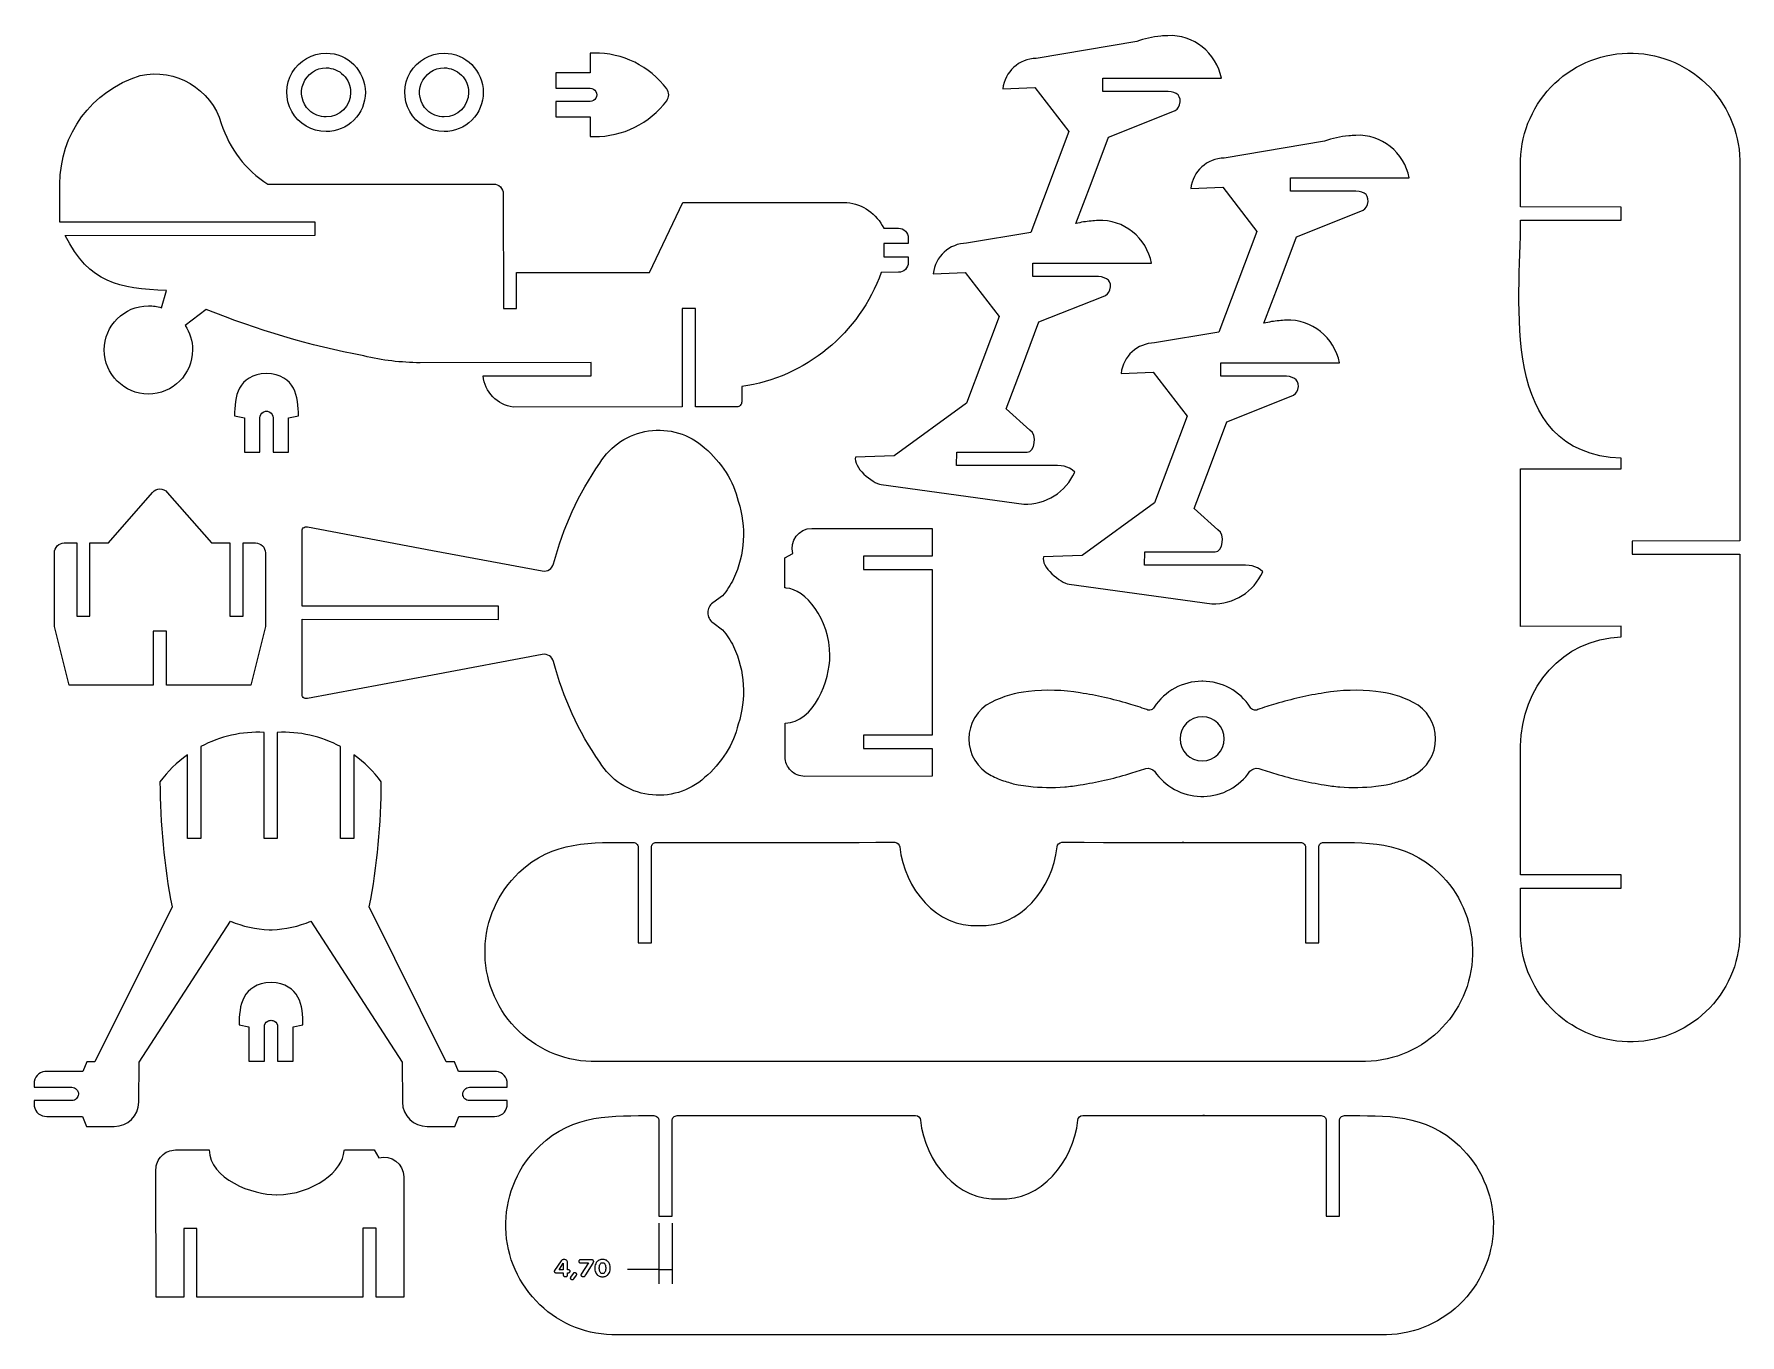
# Model space of a CAD drawing. Header units: millimetres. Extents: x -146 to 459, y -268 to 193.
import ezdxf

# ---------------------------------------------------------------- set-up
doc = ezdxf.new("R2010")
doc.units = ezdxf.units.MM
doc.header["$MEASUREMENT"] = 0

msp = doc.modelspace()

# ---------------------------------------------------------------- linework, layer by layer
at = {"color": 2, "lineweight": 5}
for points, knots in [([(180.9187, 39.9012), (180.6599, 39.9018), (208.8346, 39.8744), (213.618, 39.8742), (213.618, 39.8742), (218.4166, 39.8744), (220.2484, 39.9371), (222.7986, 37.5787), (222.7986, 37.5787), (219.7044, 30.4323), (212.5299, 25.9146), (204.7489, 26.2243), (204.7489, 26.2243), (204.7489, 26.2243), (154.1338, 33.1851), (154.1338, 33.1851), (154.1338, 33.1851), (151.0936, 33.4293), (143.9274, 39.5571), (145.0927, 42.845), (145.0927, 42.845), (145.0927, 42.845), (158.8242, 43.2861), (158.8242, 43.2861), (158.8242, 43.2861), (158.8242, 43.2861), (184.3786, 61.9671), (184.3786, 61.9671), (184.3786, 61.9671), (184.3786, 61.9671), (195.9626, 92.7008), (195.9626, 92.7008), (195.9626, 92.7008), (195.9626, 92.7008), (183.9589, 108.3292), (183.9589, 108.3292), (183.9589, 108.3292), (183.9589, 108.3292), (172.6045, 107.8715), (172.6045, 107.8715), (172.6045, 107.8715), (173.2632, 113.9493), (178.3554, 118.5911), (184.4683, 118.6724), (184.4683, 118.6724), (184.4683, 118.6724), (207.1836, 122.4716), (207.1836, 122.4716), (207.1836, 122.4716), (207.1836, 122.4716), (220.6573, 158.2188), (220.6573, 158.2188), (220.6573, 158.2188), (220.6573, 158.2188), (208.6534, 173.8473), (208.6534, 173.8473), (208.6534, 173.8473), (208.6534, 173.8473), (197.299, 173.3895), (197.299, 173.3895), (197.299, 173.3895), (197.9578, 179.4673), (203.05, 184.1091), (209.163, 184.1904), (209.163, 184.1904), (209.163, 184.1904), (244.7671, 190.1456), (244.7671, 190.1456), (244.7671, 190.1456), (247.508, 191.18), (250.3814, 191.8253), (253.3014, 192.0624), (253.3014, 192.0624), (254.1309, 192.1638), (254.9646, 192.2189), (255.8, 192.2283), (255.8, 192.2283), (264.8837, 192.7883), (273.0301, 186.0737), (274.7885, 177.1439), (274.7885, 177.1439), (260.7618, 177.1439), (246.7344, 177.1439), (232.7075, 177.1439), (232.7075, 177.1439), (232.7075, 177.1439), (232.7074, 172.451), (232.7074, 172.451), (232.7074, 172.451), (232.7074, 172.451), (255.8721, 172.4507), (255.8721, 172.4507), (255.8721, 172.4507), (259.0268, 172.4506), (260.8529, 170.8339), (259.94, 167.6993), (259.94, 167.6993), (259.6097, 166.5675), (258.7284, 165.6798), (257.5988, 165.3429), (257.5988, 165.3429), (257.5988, 165.3429), (234.7885, 156.2755), (234.7885, 156.2755), (234.7885, 156.2755), (234.7885, 156.2755), (228.5965, 139.8488), (228.5965, 139.8488), (228.5965, 139.8488), (228.5965, 139.8488), (223.2397, 125.6343), (223.2397, 125.6343), (223.2397, 125.6343), (224.9969, 126.0921), (226.7928, 126.3971), (228.6067, 126.5444), (228.6067, 126.5444), (229.4361, 126.6457), (230.27, 126.7009), (231.1053, 126.7103), (231.1053, 126.7103), (240.1891, 127.2703), (248.2647, 120.5453), (250.023, 111.6155), (250.023, 111.6155), (250.0231, 111.6156), (207.9421, 111.6155), (207.942, 111.6155), (207.942, 111.6155), (207.942, 111.6155), (207.9421, 106.9212), (207.9421, 106.9212), (207.9421, 106.9212), (207.9421, 106.9212), (231.2748, 106.9327), (231.2748, 106.9327), (231.2748, 106.9327), (234.2518, 106.5236), (236.1453, 105.2712), (235.2452, 102.1811), (235.2452, 102.1811), (234.9152, 101.0495), (234.0338, 100.162), (232.9042, 99.8248), (232.9042, 99.8248), (232.9042, 99.8248), (210.0939, 90.7575), (210.0939, 90.7575), (210.0939, 90.7575), (210.0939, 90.7575), (203.9019, 74.3308), (203.9019, 74.3308), (203.9019, 74.3308), (203.9019, 74.3308), (198.5099, 60.0233), (198.5099, 60.0233), (198.5099, 60.0233), (198.5099, 60.0233), (206.9293, 52.4217), (206.9293, 52.4217), (206.9293, 52.4217), (209.7176, 50.8625), (208.5734, 44.5916), (205.9086, 44.5916), (205.9086, 44.5916), (205.9086, 44.5916), (180.9619, 44.5917), (180.9619, 44.5917), (180.9619, 44.5917), (180.9619, 44.5917), (180.9187, 39.9012), (180.9187, 39.9012)], [0, 0, 0, 0, 0.02325581, 0.02325581, 0.02325581, 0.02325581, 0.04651163, 0.04651163, 0.04651163, 0.04651163, 0.06976744, 0.06976744, 0.06976744, 0.06976744, 0.09302326, 0.09302326, 0.09302326, 0.09302326, 0.11627907, 0.11627907, 0.11627907, 0.11627907, 0.13953488, 0.13953488, 0.13953488, 0.13953488, 0.1627907, 0.1627907, 0.1627907, 0.1627907, 0.18604651, 0.18604651, 0.18604651, 0.18604651, 0.20930233, 0.20930233, 0.20930233, 0.20930233, 0.23255814, 0.23255814, 0.23255814, 0.23255814, 0.25581395, 0.25581395, 0.25581395, 0.25581395, 0.27906977, 0.27906977, 0.27906977, 0.27906977, 0.30232558, 0.30232558, 0.30232558, 0.30232558, 0.3255814, 0.3255814, 0.3255814, 0.3255814, 0.34883721, 0.34883721, 0.34883721, 0.34883721, 0.37209302, 0.37209302, 0.37209302, 0.37209302, 0.39534884, 0.39534884, 0.39534884, 0.39534884, 0.41860465, 0.41860465, 0.41860465, 0.41860465, 0.44186047, 0.44186047, 0.44186047, 0.44186047, 0.46511628, 0.46511628, 0.46511628, 0.46511628, 0.48837209, 0.48837209, 0.48837209, 0.48837209, 0.51162791, 0.51162791, 0.51162791, 0.51162791, 0.53488372, 0.53488372, 0.53488372, 0.53488372, 0.55813953, 0.55813953, 0.55813953, 0.55813953, 0.58139535, 0.58139535, 0.58139535, 0.58139535, 0.60465116, 0.60465116, 0.60465116, 0.60465116, 0.62790698, 0.62790698, 0.62790698, 0.62790698, 0.65116279, 0.65116279, 0.65116279, 0.65116279, 0.6744186, 0.6744186, 0.6744186, 0.6744186, 0.69767442, 0.69767442, 0.69767442, 0.69767442, 0.72093023, 0.72093023, 0.72093023, 0.72093023, 0.74418605, 0.74418605, 0.74418605, 0.74418605, 0.76744186, 0.76744186, 0.76744186, 0.76744186, 0.79069767, 0.79069767, 0.79069767, 0.79069767, 0.81395349, 0.81395349, 0.81395349, 0.81395349, 0.8372093, 0.8372093, 0.8372093, 0.8372093, 0.86046512, 0.86046512, 0.86046512, 0.86046512, 0.88372093, 0.88372093, 0.88372093, 0.88372093, 0.90697674, 0.90697674, 0.90697674, 0.90697674, 0.93023256, 0.93023256, 0.93023256, 0.93023256, 0.95348837, 0.95348837, 0.95348837, 0.95348837, 0.97674419, 0.97674419, 0.97674419, 0.97674419, 1, 1, 1, 1]), ([(-42.6723, 158.2187), (-38.9796, 158.2212), (-35.4391, 159.6907), (-32.8299, 162.3039), (-32.8299, 162.3039), (-30.2204, 164.9173), (-28.756, 168.4426), (-28.7584, 172.1358), (-28.7584, 172.1358), (-28.7638, 179.8263), (-34.9837, 186.0566), (-42.6734, 186.0519), (-42.6734, 186.0519), (-47.6003, 186.0434), (-52.1563, 183.433), (-54.6555, 179.1864), (-54.6555, 179.1864), (-57.1547, 174.9399), (-57.2496, 169.733), (-54.8655, 165.4208), (-54.8655, 165.4208), (-52.4156, 160.9757), (-47.7474, 158.2162), (-42.6723, 158.2187)], [0, 0, 0, 0, 0.16666667, 0.16666667, 0.16666667, 0.16666667, 0.33333333, 0.33333333, 0.33333333, 0.33333333, 0.5, 0.5, 0.5, 0.5, 0.66666667, 0.66666667, 0.66666667, 0.66666667, 0.83333333, 0.83333333, 0.83333333, 0.83333333, 1, 1, 1, 1]), ([(-0.8459, 158.2187), (2.8469, 158.2212), (6.3873, 159.6907), (8.9966, 162.3039), (8.9966, 162.3039), (11.6058, 164.9172), (13.0704, 168.4426), (13.0679, 172.1358), (13.0679, 172.1358), (13.0626, 179.8263), (6.8427, 186.0566), (-0.8469, 186.0519), (-0.8469, 186.0519), (-5.7739, 186.0434), (-10.3299, 183.4329), (-12.8291, 179.1864), (-12.8291, 179.1864), (-15.3283, 174.9399), (-15.4232, 169.733), (-13.0391, 165.4208), (-13.0391, 165.4208), (-10.5892, 160.9757), (-5.921, 158.2161), (-0.8459, 158.2187)], [0, 0, 0, 0, 0.16666667, 0.16666667, 0.16666667, 0.16666667, 0.33333333, 0.33333333, 0.33333333, 0.33333333, 0.5, 0.5, 0.5, 0.5, 0.66666667, 0.66666667, 0.66666667, 0.66666667, 0.83333333, 0.83333333, 0.83333333, 0.83333333, 1, 1, 1, 1]), ([(52.342, 156.4962), (52.342, 156.4962), (50.9505, 156.4964), (50.9505, 156.4964), (50.9505, 156.4964), (50.9505, 156.4964), (50.9505, 163.4548), (50.9505, 163.4548), (50.9505, 163.4548), (50.9505, 163.4548), (38.7732, 163.4548), (38.7732, 163.4548), (38.7732, 163.4548), (38.7732, 163.4548), (38.7732, 168.9345), (38.7732, 168.9345), (38.7732, 168.9345), (38.7732, 168.9345), (50.9505, 168.9345), (50.9505, 168.9345), (50.9505, 168.9345), (51.7894, 168.9345), (52.5646, 169.382), (52.9842, 170.1087), (52.9842, 170.1087), (53.4036, 170.8353), (53.4036, 171.7305), (52.9842, 172.4571), (52.9842, 172.4571), (52.5646, 173.1838), (51.7894, 173.6313), (50.9505, 173.6313), (50.9505, 173.6313), (50.9505, 173.6313), (38.7732, 173.6313), (38.7732, 173.6313), (38.7732, 173.6313), (38.7732, 173.6313), (38.7731, 179.111), (38.7731, 179.111), (38.7731, 179.111), (38.7731, 179.111), (44.4443, 179.111), (44.4443, 179.111), (44.4443, 179.111), (44.4443, 179.111), (50.9503, 179.111), (50.9503, 179.111), (50.9503, 179.111), (50.9503, 179.111), (50.9503, 186.0519), (50.9503, 186.0519), (50.9503, 186.0519), (50.9503, 186.0519), (52.3246, 186.0519), (52.3246, 186.0519), (52.3246, 186.0519), (62.4586, 186.1961), (72.0573, 181.4775), (78.1398, 173.3703), (78.1398, 173.3703), (79.0675, 172.1344), (79.0667, 170.4322), (78.1399, 169.1955), (78.1399, 169.1955), (72.0672, 161.0848), (62.4734, 156.3655), (52.342, 156.4962)], [0, 0, 0, 0, 0.05882353, 0.05882353, 0.05882353, 0.05882353, 0.11764706, 0.11764706, 0.11764706, 0.11764706, 0.17647059, 0.17647059, 0.17647059, 0.17647059, 0.23529412, 0.23529412, 0.23529412, 0.23529412, 0.29411765, 0.29411765, 0.29411765, 0.29411765, 0.35294118, 0.35294118, 0.35294118, 0.35294118, 0.41176471, 0.41176471, 0.41176471, 0.41176471, 0.47058824, 0.47058824, 0.47058824, 0.47058824, 0.52941176, 0.52941176, 0.52941176, 0.52941176, 0.58823529, 0.58823529, 0.58823529, 0.58823529, 0.64705882, 0.64705882, 0.64705882, 0.64705882, 0.70588235, 0.70588235, 0.70588235, 0.70588235, 0.76470588, 0.76470588, 0.76470588, 0.76470588, 0.82352941, 0.82352941, 0.82352941, 0.82352941, 0.88235294, 0.88235294, 0.88235294, 0.88235294, 0.94117647, 0.94117647, 0.94117647, 0.94117647, 1, 1, 1, 1]), ([(380.9003, 38.748), (380.9003, 20.1275), (380.9003, 1.5064), (380.9003, -17.1145), (380.9003, -17.1145), (380.9003, -17.1145), (416.5699, -17.1088), (416.5699, -17.1088), (416.5699, -17.1088), (416.57, -17.1088), (416.5697, -20.8079), (416.5697, -20.8079), (416.5697, -20.8079), (395.6519, -21.7078), (381.2176, -38.5731), (380.9093, -59.508), (380.9093, -59.508), (380.9093, -59.508), (380.914, -105.1894), (380.914, -105.1894), (380.914, -105.1894), (380.914, -105.1894), (416.5697, -105.1837), (416.5697, -105.1837), (416.5697, -105.1837), (416.5697, -105.1837), (416.5704, -109.8806), (416.5704, -109.8806), (416.5704, -109.8806), (416.5704, -109.8806), (380.9147, -109.8862), (380.9147, -109.8862), (380.9147, -109.8862), (380.9147, -109.8862), (380.9171, -124.5856), (380.9171, -124.5856), (380.9171, -124.5856), (380.6712, -134.9017), (384.5335, -144.8927), (391.6542, -152.361), (391.6542, -152.361), (398.7749, -159.8292), (408.5214, -164.1617), (418.8372, -164.4075), (418.8372, -164.4075), (429.1533, -164.6532), (439.1444, -160.791), (446.6127, -153.6703), (446.6127, -153.6703), (454.0808, -146.5496), (458.4134, -136.8031), (458.6591, -126.4871), (458.6591, -126.4871), (458.6591, -126.4871), (458.6464, -44.7217), (458.6464, -44.7217), (458.6464, -44.7217), (458.6464, -44.7217), (458.6591, 8.4694), (458.6591, 8.4694), (458.6591, 8.4694), (458.6591, 8.4694), (420.4195, 8.4693), (420.4195, 8.4693), (420.4195, 8.4693), (420.4195, 8.4693), (420.4195, 13.1277), (420.4195, 13.1277), (420.4195, 13.1277), (420.4195, 13.1277), (458.6591, 13.1641), (458.6591, 13.1641), (458.6591, 13.1641), (458.6591, 13.1641), (458.6464, 66.3551), (458.6464, 66.3551), (458.6464, 66.3551), (458.6464, 66.3551), (458.6591, 148.1206), (458.6591, 148.1206), (458.6591, 148.1206), (458.4134, 158.4366), (454.0808, 168.1832), (446.6127, 175.3039), (446.6127, 175.3039), (439.1444, 182.4246), (429.1533, 186.2866), (418.8372, 186.0409), (418.8372, 186.0409), (408.5214, 185.7952), (398.7749, 181.4627), (391.6542, 173.9944), (391.6542, 173.9944), (384.5335, 166.5262), (380.6712, 156.5351), (380.9171, 146.2191), (380.9171, 146.2191), (380.9171, 146.2191), (380.9147, 131.5196), (380.9147, 131.5196), (380.9147, 131.5196), (380.9147, 131.5196), (416.5697, 131.5144), (416.5697, 131.5144), (416.5697, 131.5144), (416.5697, 131.5144), (416.5697, 126.8175), (416.5697, 126.8175), (416.5697, 126.8175), (416.5697, 126.8175), (380.914, 126.8229), (380.914, 126.8229), (380.914, 126.8229), (380.911, 97.4102), (372.7187, 44.328), (416.5697, 42.4416), (416.5697, 42.4416), (416.5698, 42.4416), (416.5701, 38.7427), (416.5699, 38.7426), (416.5699, 38.7426), (416.5699, 38.7426), (380.9003, 38.748), (380.9003, 38.748)], [0, 0, 0, 0, 0.03225806, 0.03225806, 0.03225806, 0.03225806, 0.06451613, 0.06451613, 0.06451613, 0.06451613, 0.09677419, 0.09677419, 0.09677419, 0.09677419, 0.12903226, 0.12903226, 0.12903226, 0.12903226, 0.16129032, 0.16129032, 0.16129032, 0.16129032, 0.19354839, 0.19354839, 0.19354839, 0.19354839, 0.22580645, 0.22580645, 0.22580645, 0.22580645, 0.25806452, 0.25806452, 0.25806452, 0.25806452, 0.29032258, 0.29032258, 0.29032258, 0.29032258, 0.32258065, 0.32258065, 0.32258065, 0.32258065, 0.35483871, 0.35483871, 0.35483871, 0.35483871, 0.38709677, 0.38709677, 0.38709677, 0.38709677, 0.41935484, 0.41935484, 0.41935484, 0.41935484, 0.4516129, 0.4516129, 0.4516129, 0.4516129, 0.48387097, 0.48387097, 0.48387097, 0.48387097, 0.51612903, 0.51612903, 0.51612903, 0.51612903, 0.5483871, 0.5483871, 0.5483871, 0.5483871, 0.58064516, 0.58064516, 0.58064516, 0.58064516, 0.61290323, 0.61290323, 0.61290323, 0.61290323, 0.64516129, 0.64516129, 0.64516129, 0.64516129, 0.67741935, 0.67741935, 0.67741935, 0.67741935, 0.70967742, 0.70967742, 0.70967742, 0.70967742, 0.74193548, 0.74193548, 0.74193548, 0.74193548, 0.77419355, 0.77419355, 0.77419355, 0.77419355, 0.80645161, 0.80645161, 0.80645161, 0.80645161, 0.83870968, 0.83870968, 0.83870968, 0.83870968, 0.87096774, 0.87096774, 0.87096774, 0.87096774, 0.90322581, 0.90322581, 0.90322581, 0.90322581, 0.93548387, 0.93548387, 0.93548387, 0.93548387, 0.96774194, 0.96774194, 0.96774194, 0.96774194, 1, 1, 1, 1]), ([(160.2737, 124.0193), (160.2737, 124.0193), (155.0565, 124.0128), (155.0565, 124.0128), (155.0565, 124.0128), (152.5429, 129.1035), (147.6486, 132.5083), (142.0069, 133.1441), (142.0069, 133.1441), (142.0069, 133.1441), (83.7936, 133.1441), (83.7936, 133.1441), (83.7936, 133.1441), (83.7936, 133.1441), (72.0065, 108.2732), (72.0065, 108.2732), (72.0065, 108.2732), (72.0065, 108.2732), (24.8666, 108.3272), (24.8666, 108.3272), (24.8666, 108.3272), (24.8666, 108.3272), (24.8738, 95.4929), (24.8738, 95.4929), (24.8738, 95.4929), (24.8738, 95.4929), (20.177, 95.4927), (20.177, 95.4927), (20.177, 95.4927), (20.177, 95.4927), (20.14, 136.19), (20.14, 136.19), (20.14, 136.19), (20.14, 137.1122), (19.7736, 137.9965), (19.1214, 138.6483), (19.1214, 138.6483), (18.4692, 139.3003), (17.5802, 139.6661), (16.6583, 139.6656), (16.6583, 139.6656), (16.6583, 139.6656), (-63.361, 139.5684), (-63.361, 139.5684), (-63.361, 139.5684), (-71.177, 144.6433), (-76.9948, 152.1784), (-79.8247, 161.0571), (-79.8247, 161.0571), (-83.4371, 173.4136), (-96.0171, 180.8657), (-108.5963, 178.1291), (-108.5963, 178.1291), (-126.0617, 172.5598), (-137.0245, 157.3901), (-137.0572, 139.5804), (-137.0572, 139.5804), (-137.0572, 139.5804), (-137.0572, 126.1035), (-137.0572, 126.1035), (-137.0572, 126.1035), (-137.0572, 126.1035), (-46.5978, 126.1949), (-46.5978, 126.1949), (-46.5978, 126.1949), (-46.5978, 126.1949), (-46.5939, 121.498), (-46.5939, 121.498), (-46.5939, 121.498), (-46.5939, 121.498), (-135.2326, 121.4083), (-135.2326, 121.4083), (-135.2326, 121.4083), (-126.5275, 104.4736), (-116.1414, 102.5779), (-99.3184, 101.927), (-99.3184, 101.927), (-99.3184, 101.927), (-101.0897, 95.8095), (-101.0897, 95.8095), (-101.0897, 95.8095), (-102.543, 96.2556), (-104.0864, 96.4961), (-105.6858, 96.4961), (-105.6858, 96.4961), (-114.3242, 96.4961), (-121.3295, 89.4906), (-121.3295, 80.8525), (-121.3295, 80.8525), (-121.3295, 72.2141), (-114.3242, 65.2088), (-105.6858, 65.2088), (-105.6858, 65.2088), (-97.0475, 65.2088), (-90.0421, 72.2141), (-90.0421, 80.8525), (-90.0421, 80.8525), (-90.0421, 84.0711), (-91.0148, 87.063), (-92.6822, 89.5502), (-92.6822, 89.5502), (-92.6822, 89.5502), (-85.2037, 95.2096), (-85.2037, 95.2096), (-85.2037, 95.2096), (-67.1458, 87.9182), (-48.4193, 82.3959), (-29.2945, 78.7215), (-29.2945, 78.7215), (-22.7569, 77.1599), (-16.0603, 76.3551), (-9.339, 76.3231), (-9.339, 76.3231), (-9.339, 76.3231), (51.2672, 76.3839), (51.2672, 76.3839), (51.2672, 76.3839), (51.2672, 76.3839), (51.2728, 71.687), (51.2728, 71.687), (51.2728, 71.687), (51.2728, 71.687), (13.0331, 71.687), (13.0331, 71.687), (13.0331, 71.687), (13.5514, 65.9699), (18.0005, 61.3423), (23.6946, 60.6132), (23.6946, 60.6132), (23.6946, 60.6132), (83.6346, 60.6517), (83.6346, 60.6517), (83.6346, 60.6517), (83.6346, 60.6517), (83.6345, 95.4927), (83.6345, 95.4927), (83.6345, 95.4927), (83.6345, 95.4927), (88.3315, 95.4967), (88.3315, 95.4967), (88.3315, 95.4967), (88.3315, 95.4967), (88.3315, 60.6517), (88.3315, 60.6517), (88.3315, 60.6517), (88.3315, 60.6517), (102.9841, 60.6517), (102.9841, 60.6517), (102.9841, 60.6517), (103.4452, 60.6519), (103.8873, 60.8766), (104.2131, 61.2029), (104.2131, 61.2029), (104.5389, 61.5289), (104.7219, 61.9736), (104.7215, 62.4346), (104.7215, 62.4346), (104.7215, 62.4346), (104.7159, 67.8449), (104.7159, 67.8449), (104.7159, 67.8449), (127.418, 71.1608), (146.4479, 86.7576), (154.1833, 108.3571), (154.1833, 108.3571), (154.1833, 108.3571), (160.2897, 108.3628), (160.2897, 108.3628), (160.2897, 108.3628), (161.212, 108.363), (162.0963, 108.7293), (162.7481, 109.3815), (162.7481, 109.3815), (163.4002, 110.0337), (163.7664, 110.9226), (163.7662, 111.8446), (163.7662, 111.8446), (163.7662, 111.8446), (163.7636, 113.8452), (163.7636, 113.8452), (163.7636, 113.8452), (163.7636, 113.8452), (155.0656, 113.836), (155.0656, 113.836), (155.0656, 113.836), (155.0656, 113.836), (155.0618, 118.5331), (155.0618, 118.5331), (155.0618, 118.5331), (155.0618, 118.5331), (163.7597, 118.5422), (163.7597, 118.5422), (163.7597, 118.5422), (163.7597, 118.5422), (163.757, 120.5429), (163.757, 120.5429), (163.757, 120.5429), (163.7569, 121.4651), (163.3904, 122.3498), (162.7377, 123.0017), (162.7377, 123.0017), (162.0853, 123.6539), (161.1959, 124.0199), (160.2737, 124.0193)], [0, 0, 0, 0, 0.01960784, 0.01960784, 0.01960784, 0.01960784, 0.03921569, 0.03921569, 0.03921569, 0.03921569, 0.05882353, 0.05882353, 0.05882353, 0.05882353, 0.07843137, 0.07843137, 0.07843137, 0.07843137, 0.09803922, 0.09803922, 0.09803922, 0.09803922, 0.11764706, 0.11764706, 0.11764706, 0.11764706, 0.1372549, 0.1372549, 0.1372549, 0.1372549, 0.15686275, 0.15686275, 0.15686275, 0.15686275, 0.17647059, 0.17647059, 0.17647059, 0.17647059, 0.19607843, 0.19607843, 0.19607843, 0.19607843, 0.21568627, 0.21568627, 0.21568627, 0.21568627, 0.23529412, 0.23529412, 0.23529412, 0.23529412, 0.25490196, 0.25490196, 0.25490196, 0.25490196, 0.2745098, 0.2745098, 0.2745098, 0.2745098, 0.29411765, 0.29411765, 0.29411765, 0.29411765, 0.31372549, 0.31372549, 0.31372549, 0.31372549, 0.33333333, 0.33333333, 0.33333333, 0.33333333, 0.35294118, 0.35294118, 0.35294118, 0.35294118, 0.37254902, 0.37254902, 0.37254902, 0.37254902, 0.39215686, 0.39215686, 0.39215686, 0.39215686, 0.41176471, 0.41176471, 0.41176471, 0.41176471, 0.43137255, 0.43137255, 0.43137255, 0.43137255, 0.45098039, 0.45098039, 0.45098039, 0.45098039, 0.47058824, 0.47058824, 0.47058824, 0.47058824, 0.49019608, 0.49019608, 0.49019608, 0.49019608, 0.50980392, 0.50980392, 0.50980392, 0.50980392, 0.52941176, 0.52941176, 0.52941176, 0.52941176, 0.54901961, 0.54901961, 0.54901961, 0.54901961, 0.56862745, 0.56862745, 0.56862745, 0.56862745, 0.58823529, 0.58823529, 0.58823529, 0.58823529, 0.60784314, 0.60784314, 0.60784314, 0.60784314, 0.62745098, 0.62745098, 0.62745098, 0.62745098, 0.64705882, 0.64705882, 0.64705882, 0.64705882, 0.66666667, 0.66666667, 0.66666667, 0.66666667, 0.68627451, 0.68627451, 0.68627451, 0.68627451, 0.70588235, 0.70588235, 0.70588235, 0.70588235, 0.7254902, 0.7254902, 0.7254902, 0.7254902, 0.74509804, 0.74509804, 0.74509804, 0.74509804, 0.76470588, 0.76470588, 0.76470588, 0.76470588, 0.78431373, 0.78431373, 0.78431373, 0.78431373, 0.80392157, 0.80392157, 0.80392157, 0.80392157, 0.82352941, 0.82352941, 0.82352941, 0.82352941, 0.84313725, 0.84313725, 0.84313725, 0.84313725, 0.8627451, 0.8627451, 0.8627451, 0.8627451, 0.88235294, 0.88235294, 0.88235294, 0.88235294, 0.90196078, 0.90196078, 0.90196078, 0.90196078, 0.92156863, 0.92156863, 0.92156863, 0.92156863, 0.94117647, 0.94117647, 0.94117647, 0.94117647, 0.96078431, 0.96078431, 0.96078431, 0.96078431, 0.98039216, 0.98039216, 0.98039216, 0.98039216, 1, 1, 1, 1]), ([(-48.695, 165.8553), (-47.0738, 164.3029), (-44.9172, 163.4366), (-42.6723, 163.4371), (-42.6723, 163.4371), (-37.8639, 163.4408), (-33.9686, 167.3286), (-33.9714, 172.1346), (-33.9714, 172.1346), (-33.9728, 174.4429), (-34.8916, 176.6563), (-36.5255, 178.2876), (-36.5255, 178.2876), (-38.1595, 179.9187), (-40.364, 180.8345), (-42.6734, 180.8331), (-42.6734, 180.8331), (-46.2323, 180.8192), (-49.4254, 178.6439), (-50.7396, 175.3382), (-50.7396, 175.3382), (-52.0537, 172.0322), (-51.2739, 168.3067), (-48.695, 165.8553)], [0, 0, 0, 0, 0.16666667, 0.16666667, 0.16666667, 0.16666667, 0.33333333, 0.33333333, 0.33333333, 0.33333333, 0.5, 0.5, 0.5, 0.5, 0.66666667, 0.66666667, 0.66666667, 0.66666667, 0.83333333, 0.83333333, 0.83333333, 0.83333333, 1, 1, 1, 1]), ([(-6.8686, 165.8552), (-5.2475, 164.3028), (-3.0908, 163.4365), (-0.8459, 163.4371), (-0.8459, 163.4371), (3.9625, 163.4408), (7.8578, 167.3286), (7.8551, 172.1346), (7.8551, 172.1346), (7.8537, 174.4429), (6.9348, 176.6562), (5.3009, 178.2875), (5.3009, 178.2875), (3.6669, 179.9187), (1.4625, 180.8344), (-0.847, 180.833), (-0.847, 180.833), (-4.406, 180.8191), (-7.599, 178.6439), (-8.9132, 175.3381), (-8.9132, 175.3381), (-10.2273, 172.0321), (-9.4476, 168.3066), (-6.8686, 165.8552)], [0, 0, 0, 0, 0.16666667, 0.16666667, 0.16666667, 0.16666667, 0.33333333, 0.33333333, 0.33333333, 0.33333333, 0.5, 0.5, 0.5, 0.5, 0.66666667, 0.66666667, 0.66666667, 0.66666667, 0.83333333, 0.83333333, 0.83333333, 0.83333333, 1, 1, 1, 1]), ([(247.5709, 4.5708), (247.3121, 4.5713), (275.4867, 4.5441), (280.2702, 4.544), (280.2702, 4.544), (285.0688, 4.5441), (286.9006, 4.6067), (289.4506, 2.2484), (289.4506, 2.2484), (286.3565, -4.8981), (279.182, -9.4157), (271.4011, -9.1061), (271.4011, -9.1061), (271.4011, -9.1061), (220.786, -2.1453), (220.786, -2.1453), (220.786, -2.1453), (217.7458, -1.901), (210.5795, 4.2267), (211.7449, 7.5146), (211.7449, 7.5146), (211.7449, 7.5146), (225.4763, 7.956), (225.4763, 7.956), (225.4763, 7.956), (225.4763, 7.956), (251.0308, 26.6368), (251.0308, 26.6368), (251.0308, 26.6368), (251.0308, 26.6368), (262.6148, 57.3703), (262.6148, 57.3703), (262.6148, 57.3703), (262.6148, 57.3703), (250.611, 72.999), (250.611, 72.999), (250.611, 72.999), (250.611, 72.999), (239.2566, 72.5412), (239.2566, 72.5412), (239.2566, 72.5412), (239.9154, 78.6189), (245.0076, 83.2607), (251.1204, 83.3421), (251.1204, 83.3421), (251.1204, 83.3421), (273.8358, 87.1413), (273.8358, 87.1413), (273.8358, 87.1413), (273.8358, 87.1413), (287.3094, 122.8885), (287.3094, 122.8885), (287.3094, 122.8885), (287.3094, 122.8885), (275.3056, 138.517), (275.3056, 138.517), (275.3056, 138.517), (275.3056, 138.517), (263.9511, 138.0592), (263.9511, 138.0592), (263.9511, 138.0592), (264.61, 144.1371), (269.7021, 148.7788), (275.8151, 148.8601), (275.8151, 148.8601), (275.8151, 148.8601), (311.4193, 154.8152), (311.4193, 154.8152), (311.4193, 154.8152), (314.1602, 155.8496), (317.0334, 156.4952), (319.9535, 156.732), (319.9535, 156.732), (320.7829, 156.8334), (321.6167, 156.8887), (322.452, 156.8981), (322.452, 156.8981), (331.5359, 157.4579), (339.6822, 150.7434), (341.4407, 141.8135), (341.4407, 141.8135), (327.4138, 141.8135), (313.3865, 141.8136), (299.3597, 141.8136), (299.3597, 141.8136), (299.3597, 141.8136), (299.3596, 137.1207), (299.3596, 137.1207), (299.3596, 137.1207), (299.3596, 137.1207), (322.5243, 137.1203), (322.5243, 137.1203), (322.5243, 137.1203), (325.6789, 137.1203), (327.5051, 135.5037), (326.5922, 132.3688), (326.5922, 132.3688), (326.2619, 131.2371), (325.3806, 130.3497), (324.251, 130.0125), (324.251, 130.0125), (324.251, 130.0125), (301.4406, 120.9453), (301.4406, 120.9453), (301.4406, 120.9453), (301.4406, 120.9453), (295.2487, 104.5186), (295.2487, 104.5186), (295.2487, 104.5186), (295.2487, 104.5186), (289.8918, 90.3041), (289.8918, 90.3041), (289.8918, 90.3041), (291.649, 90.7619), (293.445, 91.0667), (295.2588, 91.214), (295.2588, 91.214), (296.0883, 91.3155), (296.9222, 91.3707), (297.7574, 91.3799), (297.7574, 91.3799), (306.8412, 91.9398), (314.9168, 85.215), (316.6752, 76.2852), (316.6752, 76.2852), (316.6752, 76.2854), (274.5942, 76.2852), (274.5941, 76.2852), (274.5941, 76.2852), (274.5941, 76.2852), (274.5942, 71.591), (274.5942, 71.591), (274.5942, 71.591), (274.5942, 71.591), (297.9269, 71.6022), (297.9269, 71.6022), (297.9269, 71.6022), (300.9039, 71.1933), (302.7974, 69.9409), (301.8974, 66.8509), (301.8974, 66.8509), (301.5674, 65.7191), (300.6859, 64.8316), (299.5564, 64.4945), (299.5564, 64.4945), (299.5564, 64.4945), (276.7461, 55.4272), (276.7461, 55.4272), (276.7461, 55.4272), (276.7461, 55.4272), (270.554, 39.0004), (270.554, 39.0004), (270.554, 39.0004), (270.554, 39.0004), (265.162, 24.6929), (265.162, 24.6929), (265.162, 24.6929), (265.162, 24.6929), (273.5815, 17.0914), (273.5815, 17.0914), (273.5815, 17.0914), (276.3699, 15.5321), (275.2256, 9.2613), (272.5607, 9.2612), (272.5607, 9.2612), (272.5607, 9.2612), (247.614, 9.2613), (247.614, 9.2613), (247.614, 9.2613), (247.614, 9.2613), (247.5709, 4.5708), (247.5709, 4.5708)], [0, 0, 0, 0, 0.02325581, 0.02325581, 0.02325581, 0.02325581, 0.04651163, 0.04651163, 0.04651163, 0.04651163, 0.06976744, 0.06976744, 0.06976744, 0.06976744, 0.09302326, 0.09302326, 0.09302326, 0.09302326, 0.11627907, 0.11627907, 0.11627907, 0.11627907, 0.13953488, 0.13953488, 0.13953488, 0.13953488, 0.1627907, 0.1627907, 0.1627907, 0.1627907, 0.18604651, 0.18604651, 0.18604651, 0.18604651, 0.20930233, 0.20930233, 0.20930233, 0.20930233, 0.23255814, 0.23255814, 0.23255814, 0.23255814, 0.25581395, 0.25581395, 0.25581395, 0.25581395, 0.27906977, 0.27906977, 0.27906977, 0.27906977, 0.30232558, 0.30232558, 0.30232558, 0.30232558, 0.3255814, 0.3255814, 0.3255814, 0.3255814, 0.34883721, 0.34883721, 0.34883721, 0.34883721, 0.37209302, 0.37209302, 0.37209302, 0.37209302, 0.39534884, 0.39534884, 0.39534884, 0.39534884, 0.41860465, 0.41860465, 0.41860465, 0.41860465, 0.44186047, 0.44186047, 0.44186047, 0.44186047, 0.46511628, 0.46511628, 0.46511628, 0.46511628, 0.48837209, 0.48837209, 0.48837209, 0.48837209, 0.51162791, 0.51162791, 0.51162791, 0.51162791, 0.53488372, 0.53488372, 0.53488372, 0.53488372, 0.55813953, 0.55813953, 0.55813953, 0.55813953, 0.58139535, 0.58139535, 0.58139535, 0.58139535, 0.60465116, 0.60465116, 0.60465116, 0.60465116, 0.62790698, 0.62790698, 0.62790698, 0.62790698, 0.65116279, 0.65116279, 0.65116279, 0.65116279, 0.6744186, 0.6744186, 0.6744186, 0.6744186, 0.69767442, 0.69767442, 0.69767442, 0.69767442, 0.72093023, 0.72093023, 0.72093023, 0.72093023, 0.74418605, 0.74418605, 0.74418605, 0.74418605, 0.76744186, 0.76744186, 0.76744186, 0.76744186, 0.79069767, 0.79069767, 0.79069767, 0.79069767, 0.81395349, 0.81395349, 0.81395349, 0.81395349, 0.8372093, 0.8372093, 0.8372093, 0.8372093, 0.86046512, 0.86046512, 0.86046512, 0.86046512, 0.88372093, 0.88372093, 0.88372093, 0.88372093, 0.90697674, 0.90697674, 0.90697674, 0.90697674, 0.93023256, 0.93023256, 0.93023256, 0.93023256, 0.95348837, 0.95348837, 0.95348837, 0.95348837, 0.97674419, 0.97674419, 0.97674419, 0.97674419, 1, 1, 1, 1]), ([(-63.8118, 59.1209), (-64.2171, 59.1209), (-64.6227, 59.016), (-64.9861, 58.8062), (-64.9861, 58.8062), (-65.7126, 58.3867), (-66.1603, 57.6116), (-66.1603, 56.7725), (-66.1603, 56.7725), (-66.1603, 56.7725), (-66.1603, 44.5955), (-66.1603, 44.5955), (-66.1603, 44.5955), (-66.1603, 44.5955), (-71.6399, 44.5955), (-71.6399, 44.5955), (-71.6399, 44.5955), (-71.6399, 44.5955), (-71.6399, 56.7725), (-71.6399, 56.7725), (-71.6399, 56.7725), (-71.6399, 56.7725), (-75.119, 57.4684), (-75.119, 57.4684), (-75.119, 57.4684), (-75.119, 64.2389), (-74.1534, 71.9737), (-63.8118, 72.545), (-63.8118, 72.545), (-53.4702, 71.9737), (-52.5045, 64.2389), (-52.5045, 57.4684), (-52.5045, 57.4684), (-52.5045, 57.4684), (-55.9836, 56.7725), (-55.9836, 56.7725), (-55.9836, 56.7725), (-55.9836, 56.7725), (-55.9836, 44.5955), (-55.9836, 44.5955), (-55.9836, 44.5955), (-55.9836, 44.5955), (-61.4634, 44.5955), (-61.4634, 44.5955), (-61.4634, 44.5955), (-61.4634, 44.5955), (-61.4634, 56.7725), (-61.4634, 56.7725), (-61.4634, 56.7725), (-61.4634, 57.6116), (-61.911, 58.3867), (-62.6376, 58.8062), (-62.6376, 58.8062), (-63.0008, 59.016), (-63.4063, 59.1209), (-63.8118, 59.1209)], [0, 0, 0, 0, 0.07142857, 0.07142857, 0.07142857, 0.07142857, 0.14285714, 0.14285714, 0.14285714, 0.14285714, 0.21428571, 0.21428571, 0.21428571, 0.21428571, 0.28571429, 0.28571429, 0.28571429, 0.28571429, 0.35714286, 0.35714286, 0.35714286, 0.35714286, 0.42857143, 0.42857143, 0.42857143, 0.42857143, 0.5, 0.5, 0.5, 0.5, 0.57142857, 0.57142857, 0.57142857, 0.57142857, 0.64285714, 0.64285714, 0.64285714, 0.64285714, 0.71428571, 0.71428571, 0.71428571, 0.71428571, 0.78571429, 0.78571429, 0.78571429, 0.78571429, 0.85714286, 0.85714286, 0.85714286, 0.85714286, 0.92857143, 0.92857143, 0.92857143, 0.92857143, 1, 1, 1, 1]), ([(103.495, 27.2214), (102.6281, 30.821), (101.1606, 34.247), (99.1535, 37.3582), (99.1535, 37.3582), (97.0864, 40.6641), (94.5241, 43.6314), (91.555, 46.1582), (91.555, 46.1582), (86.1548, 51.0303), (78.8981, 53.2135), (71.7007, 52.1658), (71.7007, 52.1658), (64.5032, 51.1179), (58.1467, 46.9181), (54.3597, 40.7086), (54.3597, 40.7086), (46.8353, 29.8896), (41.2967, 17.8228), (37.9973, 5.0644), (37.9973, 5.0644), (37.5373, 3.2937), (35.7819, 2.1792), (33.9847, 2.521), (33.9847, 2.521), (33.9847, 2.521), (-4.913, 9.8063), (-4.913, 9.8063), (-4.913, 9.8063), (-4.913, 9.8063), (-49.3172, 18.1188), (-49.3172, 18.1188), (-49.3172, 18.1188), (-49.8303, 18.2196), (-50.3584, 18.0832), (-50.7604, 17.7492), (-50.7604, 17.7492), (-51.1626, 17.4152), (-51.1438, 16.9179), (-51.1392, 16.3951), (-51.1392, 16.3951), (-51.1392, 16.3951), (-51.1392, -9.9414), (-51.1392, -9.9414), (-51.1392, -9.9414), (-51.1392, -9.9414), (18.4465, -9.9327), (18.4465, -9.9327), (18.4465, -9.9327), (18.4465, -9.9327), (18.4465, -12.2852), (18.4465, -12.2852), (18.4465, -12.2852), (18.4465, -12.2852), (18.4465, -14.6377), (18.4465, -14.6377), (18.4465, -14.6377), (18.4465, -14.6377), (-51.1392, -14.629), (-51.1392, -14.629), (-51.1392, -14.629), (-51.1392, -14.629), (-51.1392, -40.9656), (-51.1392, -40.9656), (-51.1392, -40.9656), (-51.1438, -41.4883), (-51.1626, -41.9856), (-50.7604, -42.3196), (-50.7604, -42.3196), (-50.3584, -42.6537), (-49.8303, -42.7899), (-49.3172, -42.6893), (-49.3172, -42.6893), (-49.3172, -42.6893), (-4.913, -34.3768), (-4.913, -34.3768), (-4.913, -34.3768), (-4.913, -34.3768), (33.9847, -27.0914), (33.9847, -27.0914), (33.9847, -27.0914), (35.7819, -26.7497), (37.5373, -27.8643), (37.9973, -29.6348), (37.9973, -29.6348), (41.2967, -42.3932), (46.8353, -54.4601), (54.3597, -65.279), (54.3597, -65.279), (58.1467, -71.4886), (64.5032, -75.6884), (71.7007, -76.7361), (71.7007, -76.7361), (78.8981, -77.7839), (86.1548, -75.6008), (91.555, -70.7286), (91.555, -70.7286), (94.5241, -68.2017), (97.0864, -65.2344), (99.1535, -61.9288), (99.1535, -61.9288), (101.1606, -58.8177), (102.6281, -55.3913), (103.495, -51.7918), (103.495, -51.7918), (106.4348, -42.736), (105.8461, -32.9103), (101.8411, -24.2725), (101.8411, -24.2725), (100.778, -22.1405), (99.4658, -20.1433), (97.9314, -18.3211), (97.9314, -18.3211), (97.9314, -18.3211), (94.4589, -15.8085), (94.4589, -15.8085), (94.4589, -15.8085), (93.2921, -14.9644), (92.6594, -13.7253), (92.6594, -12.2852), (92.6594, -12.2852), (92.6595, -10.845), (93.2922, -9.6059), (94.4589, -8.7618), (94.4589, -8.7618), (94.4589, -8.7618), (97.9314, -6.2492), (97.9314, -6.2492), (97.9314, -6.2492), (99.4658, -4.4271), (100.778, -2.4297), (101.8411, -0.298), (101.8411, -0.298), (105.8461, 8.3398), (106.4348, 18.1656), (103.495, 27.2214)], [0, 0, 0, 0, 0.02941176, 0.02941176, 0.02941176, 0.02941176, 0.05882353, 0.05882353, 0.05882353, 0.05882353, 0.08823529, 0.08823529, 0.08823529, 0.08823529, 0.11764706, 0.11764706, 0.11764706, 0.11764706, 0.14705882, 0.14705882, 0.14705882, 0.14705882, 0.17647059, 0.17647059, 0.17647059, 0.17647059, 0.20588235, 0.20588235, 0.20588235, 0.20588235, 0.23529412, 0.23529412, 0.23529412, 0.23529412, 0.26470588, 0.26470588, 0.26470588, 0.26470588, 0.29411765, 0.29411765, 0.29411765, 0.29411765, 0.32352941, 0.32352941, 0.32352941, 0.32352941, 0.35294118, 0.35294118, 0.35294118, 0.35294118, 0.38235294, 0.38235294, 0.38235294, 0.38235294, 0.41176471, 0.41176471, 0.41176471, 0.41176471, 0.44117647, 0.44117647, 0.44117647, 0.44117647, 0.47058824, 0.47058824, 0.47058824, 0.47058824, 0.5, 0.5, 0.5, 0.5, 0.52941176, 0.52941176, 0.52941176, 0.52941176, 0.55882353, 0.55882353, 0.55882353, 0.55882353, 0.58823529, 0.58823529, 0.58823529, 0.58823529, 0.61764706, 0.61764706, 0.61764706, 0.61764706, 0.64705882, 0.64705882, 0.64705882, 0.64705882, 0.67647059, 0.67647059, 0.67647059, 0.67647059, 0.70588235, 0.70588235, 0.70588235, 0.70588235, 0.73529412, 0.73529412, 0.73529412, 0.73529412, 0.76470588, 0.76470588, 0.76470588, 0.76470588, 0.79411765, 0.79411765, 0.79411765, 0.79411765, 0.82352941, 0.82352941, 0.82352941, 0.82352941, 0.85294118, 0.85294118, 0.85294118, 0.85294118, 0.88235294, 0.88235294, 0.88235294, 0.88235294, 0.91176471, 0.91176471, 0.91176471, 0.91176471, 0.94117647, 0.94117647, 0.94117647, 0.94117647, 0.97058824, 0.97058824, 0.97058824, 0.97058824, 1, 1, 1, 1]), ([(-99.2707, -18.8756), (-99.2707, -18.8756), (-99.2707, -38.0112), (-99.2707, -38.0112), (-99.2707, -38.0112), (-99.2707, -38.0112), (-69.4196, -38.0112), (-69.4196, -38.0112), (-69.4196, -38.0112), (-69.4196, -38.0112), (-64.2182, -17.1363), (-64.2182, -17.1363), (-64.2182, -17.1363), (-64.2182, -17.1363), (-64.2182, 8.9575), (-64.2182, 8.9575), (-64.2182, 8.9575), (-64.2188, 9.8796), (-64.5857, 10.7682), (-65.2381, 11.4197), (-65.2381, 11.4197), (-65.8907, 12.0713), (-66.7752, 12.4373), (-67.6973, 12.4367), (-67.6973, 12.4367), (-67.6973, 12.4367), (-72.1073, 12.4367), (-72.1073, 12.4367), (-72.1073, 12.4367), (-72.1073, 12.4367), (-72.1073, -13.5661), (-72.1073, -13.5661), (-72.1073, -13.5661), (-72.1073, -13.5661), (-76.8041, -13.5661), (-76.8041, -13.5661), (-76.8041, -13.5661), (-76.8041, -13.5661), (-76.8041, 12.4367), (-76.8041, 12.4367), (-76.8041, 12.4367), (-76.8041, 12.4367), (-83.3536, 12.4367), (-83.3536, 12.4367), (-83.3536, 12.4367), (-83.3536, 12.4367), (-98.9924, 30.3717), (-98.9924, 30.3717), (-98.9924, 30.3717), (-99.6517, 31.1279), (-100.6099, 31.5658), (-101.6133, 31.5651), (-101.6133, 31.5651), (-102.6166, 31.5642), (-103.5704, 31.1291), (-104.2285, 30.3717), (-104.2285, 30.3717), (-104.2285, 30.3717), (-119.8848, 12.4367), (-119.8848, 12.4367), (-119.8848, 12.4367), (-119.8848, 12.4367), (-126.4048, 12.4367), (-126.4048, 12.4367), (-126.4048, 12.4367), (-126.4048, 12.4367), (-126.4048, -13.5661), (-126.4048, -13.5661), (-126.4048, -13.5661), (-126.4048, -13.5661), (-131.1016, -13.5661), (-131.1016, -13.5661), (-131.1016, -13.5661), (-131.1016, -13.5661), (-131.1016, 12.4367), (-131.1016, 12.4367), (-131.1016, 12.4367), (-131.1016, 12.4367), (-135.5408, 12.4367), (-135.5408, 12.4367), (-135.5408, 12.4367), (-136.4631, 12.4361), (-137.3517, 12.069), (-138.0032, 11.4167), (-138.0032, 11.4167), (-138.6548, 10.7643), (-139.0207, 9.8796), (-139.0201, 8.9575), (-139.0201, 8.9575), (-139.0201, 8.9575), (-139.0201, -17.1363), (-139.0201, -17.1363), (-139.0201, -17.1363), (-139.0201, -17.1363), (-133.8187, -38.0112), (-133.8187, -38.0112), (-133.8187, -38.0112), (-133.8187, -38.0112), (-103.9675, -38.0112), (-103.9675, -38.0112), (-103.9675, -38.0112), (-103.9675, -38.0112), (-103.9675, -18.8757), (-103.9675, -18.8757), (-103.9675, -18.8757), (-103.9675, -18.8757), (-99.2707, -18.8756), (-99.2707, -18.8756)], [0, 0, 0, 0, 0.03703704, 0.03703704, 0.03703704, 0.03703704, 0.07407407, 0.07407407, 0.07407407, 0.07407407, 0.11111111, 0.11111111, 0.11111111, 0.11111111, 0.14814815, 0.14814815, 0.14814815, 0.14814815, 0.18518519, 0.18518519, 0.18518519, 0.18518519, 0.22222222, 0.22222222, 0.22222222, 0.22222222, 0.25925926, 0.25925926, 0.25925926, 0.25925926, 0.2962963, 0.2962963, 0.2962963, 0.2962963, 0.33333333, 0.33333333, 0.33333333, 0.33333333, 0.37037037, 0.37037037, 0.37037037, 0.37037037, 0.40740741, 0.40740741, 0.40740741, 0.40740741, 0.44444444, 0.44444444, 0.44444444, 0.44444444, 0.48148148, 0.48148148, 0.48148148, 0.48148148, 0.51851852, 0.51851852, 0.51851852, 0.51851852, 0.55555556, 0.55555556, 0.55555556, 0.55555556, 0.59259259, 0.59259259, 0.59259259, 0.59259259, 0.62962963, 0.62962963, 0.62962963, 0.62962963, 0.66666667, 0.66666667, 0.66666667, 0.66666667, 0.7037037, 0.7037037, 0.7037037, 0.7037037, 0.74074074, 0.74074074, 0.74074074, 0.74074074, 0.77777778, 0.77777778, 0.77777778, 0.77777778, 0.81481481, 0.81481481, 0.81481481, 0.81481481, 0.85185185, 0.85185185, 0.85185185, 0.85185185, 0.88888889, 0.88888889, 0.88888889, 0.88888889, 0.92592593, 0.92592593, 0.92592593, 0.92592593, 0.96296296, 0.96296296, 0.96296296, 0.96296296, 1, 1, 1, 1]), ([(120.0912, -63.3409), (120.0945, -65.1874), (120.8312, -66.957), (122.1391, -68.2605), (122.1391, -68.2605), (123.4473, -69.564), (125.2108, -70.2945), (127.0575, -70.2912), (127.0575, -70.2912), (127.0575, -70.2912), (172.2864, -70.2354), (172.2864, -70.2354), (172.2864, -70.2354), (172.2864, -70.2354), (172.2745, -60.4372), (172.2745, -60.4372), (172.2745, -60.4372), (172.2745, -60.4372), (147.9204, -60.4372), (147.9204, -60.4372), (147.9204, -60.4372), (147.9204, -60.4372), (147.9158, -55.7403), (147.9158, -55.7403), (147.9158, -55.7403), (147.9158, -55.7403), (172.2762, -55.7403), (172.2762, -55.7403), (172.2762, -55.7403), (172.2762, -55.7403), (172.2762, 3.0575), (172.2762, 3.0575), (172.2762, 3.0575), (172.2762, 3.0575), (147.8445, 3.0575), (147.8445, 3.0575), (147.8445, 3.0575), (147.8445, 3.0575), (147.8381, 7.7544), (147.8381, 7.7544), (147.8381, 7.7544), (147.8381, 7.7544), (172.2762, 7.7544), (172.2762, 7.7544), (172.2762, 7.7544), (172.2762, 7.7544), (172.2762, 17.6089), (172.2762, 17.6089), (172.2762, 17.6089), (172.2762, 17.6089), (129.5606, 17.6089), (129.5606, 17.6089), (129.5606, 17.6089), (125.0083, 17.5986), (121.6376, 13.0815), (122.8737, 8.7166), (122.8737, 8.7166), (122.8737, 8.7166), (120.0057, 7.1121), (120.0057, 7.1121), (120.0057, 7.1121), (120.0057, 7.1121), (120.0183, -3.43), (120.0183, -3.43), (120.0183, -3.43), (120.1544, -3.4702), (120.2866, -3.5173), (120.4212, -3.5604), (120.4212, -3.5604), (127.3409, -3.904), (135.9392, -14.4794), (135.9392, -27.4707), (135.9392, -27.4707), (135.9392, -27.4707), (135.9388, -27.5115), (135.9388, -27.5115), (135.9388, -27.5115), (136.0756, -35.9291), (130.3418, -51.3898), (120.0763, -51.3898), (120.0763, -51.3898), (120.0763, -51.3898), (120.0912, -63.3409), (120.0912, -63.3409)], [0, 0, 0, 0, 0.04761905, 0.04761905, 0.04761905, 0.04761905, 0.0952381, 0.0952381, 0.0952381, 0.0952381, 0.14285714, 0.14285714, 0.14285714, 0.14285714, 0.19047619, 0.19047619, 0.19047619, 0.19047619, 0.23809524, 0.23809524, 0.23809524, 0.23809524, 0.28571429, 0.28571429, 0.28571429, 0.28571429, 0.33333333, 0.33333333, 0.33333333, 0.33333333, 0.38095238, 0.38095238, 0.38095238, 0.38095238, 0.42857143, 0.42857143, 0.42857143, 0.42857143, 0.47619048, 0.47619048, 0.47619048, 0.47619048, 0.52380952, 0.52380952, 0.52380952, 0.52380952, 0.57142857, 0.57142857, 0.57142857, 0.57142857, 0.61904762, 0.61904762, 0.61904762, 0.61904762, 0.66666667, 0.66666667, 0.66666667, 0.66666667, 0.71428571, 0.71428571, 0.71428571, 0.71428571, 0.76190476, 0.76190476, 0.76190476, 0.76190476, 0.80952381, 0.80952381, 0.80952381, 0.80952381, 0.85714286, 0.85714286, 0.85714286, 0.85714286, 0.9047619, 0.9047619, 0.9047619, 0.9047619, 0.95238095, 0.95238095, 0.95238095, 0.95238095, 1, 1, 1, 1]), ([(268.0092, -77.4395), (267.8374, -77.4395), (267.6651, -77.4379), (267.4929, -77.4335), (267.4929, -77.4335), (260.9198, -77.2658), (254.8024, -73.8981), (251.1093, -68.458), (251.1093, -68.458), (250.2959, -67.6381), (249.1308, -67.2734), (247.9954, -67.4844), (247.9954, -67.4844), (245.9902, -68.1902), (243.9656, -68.8399), (241.9241, -69.4324), (241.9241, -69.4324), (236.2948, -71.1102), (230.5581, -72.4062), (224.7543, -73.3115), (224.7543, -73.3115), (222.9271, -73.6223), (221.0872, -73.8545), (219.2399, -74.0075), (219.2399, -74.0075), (214.9646, -74.3629), (210.6634, -74.2929), (206.4019, -73.7987), (206.4019, -73.7987), (205.182, -73.6863), (203.9684, -73.5121), (202.7662, -73.2768), (202.7662, -73.2768), (201.1967, -72.9666), (199.6505, -72.5481), (198.1389, -72.0244), (198.1389, -72.0244), (196.4097, -71.5188), (194.741, -70.8245), (193.1636, -69.9542), (193.1636, -69.9542), (188.3168, -67.4689), (185.2631, -62.4849), (185.2501, -57.0378), (185.2501, -57.0378), (185.2372, -51.5907), (188.3285, -46.5605), (193.1636, -44.0519), (193.1636, -44.0519), (197.3035, -41.9716), (201.7916, -40.6684), (206.4019, -40.2077), (206.4019, -40.2077), (212.511, -39.4983), (218.6915, -39.6626), (224.7543, -40.6948), (224.7543, -40.6948), (230.5581, -41.6), (236.2948, -42.8962), (241.9241, -44.5738), (241.9241, -44.5738), (244.0778, -45.2006), (246.2127, -45.8909), (248.3257, -46.6439), (248.3257, -46.6439), (248.7956, -46.8819), (249.3416, -46.9199), (249.8398, -46.7491), (249.8398, -46.7491), (250.3381, -46.5782), (250.7449, -46.2156), (250.9698, -45.7392), (250.9698, -45.7392), (254.7153, -40.0579), (261.0455, -36.6161), (267.8503, -36.5612), (267.8503, -36.5612), (267.9034, -36.5607), (267.9562, -36.5613), (268.0092, -36.5612), (268.0092, -36.5612), (268.062, -36.5613), (268.1149, -36.5607), (268.1678, -36.5612), (268.1678, -36.5612), (274.9728, -36.6161), (281.3029, -40.0579), (285.0486, -45.7392), (285.0486, -45.7392), (285.2734, -46.2156), (285.6802, -46.5782), (286.1784, -46.7491), (286.1784, -46.7491), (286.6766, -46.9199), (287.2229, -46.8819), (287.6925, -46.6439), (287.6925, -46.6439), (289.8055, -45.8909), (291.9404, -45.2006), (294.0941, -44.5738), (294.0941, -44.5738), (299.7233, -42.8962), (305.4602, -41.6), (311.2638, -40.6948), (311.2638, -40.6948), (317.3267, -39.6626), (323.5074, -39.4983), (329.6165, -40.2077), (329.6165, -40.2077), (334.2266, -40.6684), (338.7147, -41.9716), (342.8546, -44.0519), (342.8546, -44.0519), (347.6897, -46.5605), (350.7811, -51.5907), (350.768, -57.0378), (350.768, -57.0378), (350.7552, -62.4849), (347.7016, -67.4689), (342.8546, -69.9542), (342.8546, -69.9542), (341.2772, -70.8245), (339.6085, -71.5188), (337.8793, -72.0244), (337.8793, -72.0244), (336.3678, -72.5481), (334.8215, -72.9666), (333.252, -73.2768), (333.252, -73.2768), (332.0497, -73.5121), (330.8363, -73.6863), (329.6165, -73.7987), (329.6165, -73.7987), (325.3547, -74.2929), (321.0538, -74.3629), (316.7782, -74.0075), (316.7782, -74.0075), (314.9311, -73.8545), (313.0912, -73.6223), (311.2638, -73.3115), (311.2638, -73.3115), (305.4602, -72.4062), (299.7233, -71.1102), (294.0941, -69.4324), (294.0941, -69.4324), (292.0527, -68.8399), (290.0281, -68.1902), (288.0231, -67.4844), (288.0231, -67.4844), (286.8874, -67.2734), (285.7225, -67.6381), (284.909, -68.458), (284.909, -68.458), (281.2157, -73.8981), (275.0985, -77.2658), (268.5254, -77.4335), (268.5254, -77.4335), (268.3531, -77.4379), (268.1809, -77.4395), (268.0092, -77.4395)], [0, 0, 0, 0, 0.025, 0.025, 0.025, 0.025, 0.05, 0.05, 0.05, 0.05, 0.075, 0.075, 0.075, 0.075, 0.1, 0.1, 0.1, 0.1, 0.125, 0.125, 0.125, 0.125, 0.15, 0.15, 0.15, 0.15, 0.175, 0.175, 0.175, 0.175, 0.2, 0.2, 0.2, 0.2, 0.225, 0.225, 0.225, 0.225, 0.25, 0.25, 0.25, 0.25, 0.275, 0.275, 0.275, 0.275, 0.3, 0.3, 0.3, 0.3, 0.325, 0.325, 0.325, 0.325, 0.35, 0.35, 0.35, 0.35, 0.375, 0.375, 0.375, 0.375, 0.4, 0.4, 0.4, 0.4, 0.425, 0.425, 0.425, 0.425, 0.45, 0.45, 0.45, 0.45, 0.475, 0.475, 0.475, 0.475, 0.5, 0.5, 0.5, 0.5, 0.525, 0.525, 0.525, 0.525, 0.55, 0.55, 0.55, 0.55, 0.575, 0.575, 0.575, 0.575, 0.6, 0.6, 0.6, 0.6, 0.625, 0.625, 0.625, 0.625, 0.65, 0.65, 0.65, 0.65, 0.675, 0.675, 0.675, 0.675, 0.7, 0.7, 0.7, 0.7, 0.725, 0.725, 0.725, 0.725, 0.75, 0.75, 0.75, 0.75, 0.775, 0.775, 0.775, 0.775, 0.8, 0.8, 0.8, 0.8, 0.825, 0.825, 0.825, 0.825, 0.85, 0.85, 0.85, 0.85, 0.875, 0.875, 0.875, 0.875, 0.9, 0.9, 0.9, 0.9, 0.925, 0.925, 0.925, 0.925, 0.95, 0.95, 0.95, 0.95, 0.975, 0.975, 0.975, 0.975, 1, 1, 1, 1]), ([(-62.2028, -156.7595), (-62.6082, -156.7595), (-63.0137, -156.8645), (-63.3769, -157.0742), (-63.3769, -157.0742), (-64.1036, -157.4936), (-64.5512, -158.2688), (-64.5512, -159.1078), (-64.5512, -159.1078), (-64.5512, -159.1078), (-64.5512, -171.2849), (-64.5512, -171.2849), (-64.5512, -171.2849), (-64.5512, -171.2849), (-70.0309, -171.2849), (-70.0309, -171.2849), (-70.0309, -171.2849), (-70.0309, -171.2849), (-70.0309, -159.1078), (-70.0309, -159.1078), (-70.0309, -159.1078), (-70.0309, -159.1078), (-73.51, -158.4121), (-73.51, -158.4121), (-73.51, -158.4121), (-73.51, -151.6414), (-72.5444, -143.9068), (-62.2028, -143.3354), (-62.2028, -143.3354), (-51.8611, -143.9068), (-50.8954, -151.6414), (-50.8954, -158.4121), (-50.8954, -158.4121), (-50.8954, -158.4121), (-54.3747, -159.1078), (-54.3747, -159.1078), (-54.3747, -159.1078), (-54.3747, -159.1078), (-54.3747, -171.2849), (-54.3747, -171.2849), (-54.3747, -171.2849), (-54.3747, -171.2849), (-59.8544, -171.2849), (-59.8544, -171.2849), (-59.8544, -171.2849), (-59.8544, -171.2849), (-59.8544, -159.1078), (-59.8544, -159.1078), (-59.8544, -159.1078), (-59.8544, -158.2688), (-60.3019, -157.4936), (-61.0285, -157.0742), (-61.0285, -157.0742), (-61.3919, -156.8645), (-61.7975, -156.7595), (-62.2028, -156.7595)], [0, 0, 0, 0, 0.07142857, 0.07142857, 0.07142857, 0.07142857, 0.14285714, 0.14285714, 0.14285714, 0.14285714, 0.21428571, 0.21428571, 0.21428571, 0.21428571, 0.28571429, 0.28571429, 0.28571429, 0.28571429, 0.35714286, 0.35714286, 0.35714286, 0.35714286, 0.42857143, 0.42857143, 0.42857143, 0.42857143, 0.5, 0.5, 0.5, 0.5, 0.57142857, 0.57142857, 0.57142857, 0.57142857, 0.64285714, 0.64285714, 0.64285714, 0.64285714, 0.71428571, 0.71428571, 0.71428571, 0.71428571, 0.78571429, 0.78571429, 0.78571429, 0.78571429, 0.85714286, 0.85714286, 0.85714286, 0.85714286, 0.92857143, 0.92857143, 0.92857143, 0.92857143, 1, 1, 1, 1]), ([(-96.055, -202.7199), (-97.9017, -202.7231), (-99.6714, -203.4598), (-100.9749, -204.7679), (-100.9749, -204.7679), (-102.2782, -206.0761), (-103.0087, -207.8394), (-103.0055, -209.6862), (-103.0055, -209.6862), (-103.0055, -209.6862), (-102.9497, -254.9151), (-102.9497, -254.9151), (-102.9497, -254.9151), (-102.9497, -254.9151), (-93.1514, -254.9032), (-93.1514, -254.9032), (-93.1514, -254.9032), (-93.1514, -254.9032), (-93.1514, -230.549), (-93.1514, -230.549), (-93.1514, -230.549), (-93.1514, -230.549), (-88.4545, -230.5445), (-88.4545, -230.5445), (-88.4545, -230.5445), (-88.4545, -230.5445), (-88.4545, -254.905), (-88.4545, -254.905), (-88.4545, -254.905), (-88.4545, -254.905), (-29.6568, -254.905), (-29.6568, -254.905), (-29.6568, -254.905), (-29.6568, -254.905), (-29.6568, -230.4732), (-29.6568, -230.4732), (-29.6568, -230.4732), (-29.6568, -230.4732), (-24.96, -230.4669), (-24.96, -230.4669), (-24.96, -230.4669), (-24.96, -230.4669), (-24.96, -254.905), (-24.96, -254.905), (-24.96, -254.905), (-24.96, -254.905), (-15.1054, -254.905), (-15.1054, -254.905), (-15.1054, -254.905), (-15.1054, -254.905), (-15.1054, -212.1893), (-15.1054, -212.1893), (-15.1054, -212.1893), (-15.1157, -207.6371), (-19.6328, -204.2661), (-23.9978, -205.5025), (-23.9978, -205.5025), (-23.9978, -205.5025), (-25.6022, -202.6344), (-25.6022, -202.6344), (-25.6022, -202.6344), (-25.6022, -202.6344), (-36.1442, -202.647), (-36.1442, -202.647), (-36.1442, -202.647), (-36.1846, -202.7831), (-36.2315, -202.9154), (-36.2746, -203.0499), (-36.2746, -203.0499), (-36.6184, -209.9697), (-47.1935, -218.5678), (-60.1849, -218.5678), (-60.1849, -218.5678), (-60.1849, -218.5678), (-60.2257, -218.5673), (-60.2257, -218.5673), (-60.2257, -218.5673), (-68.6433, -218.7042), (-84.1041, -212.9705), (-84.1041, -202.705), (-84.1041, -202.705), (-84.1041, -202.705), (-96.055, -202.7199), (-96.055, -202.7199)], [0, 0, 0, 0, 0.04761905, 0.04761905, 0.04761905, 0.04761905, 0.0952381, 0.0952381, 0.0952381, 0.0952381, 0.14285714, 0.14285714, 0.14285714, 0.14285714, 0.19047619, 0.19047619, 0.19047619, 0.19047619, 0.23809524, 0.23809524, 0.23809524, 0.23809524, 0.28571429, 0.28571429, 0.28571429, 0.28571429, 0.33333333, 0.33333333, 0.33333333, 0.33333333, 0.38095238, 0.38095238, 0.38095238, 0.38095238, 0.42857143, 0.42857143, 0.42857143, 0.42857143, 0.47619048, 0.47619048, 0.47619048, 0.47619048, 0.52380952, 0.52380952, 0.52380952, 0.52380952, 0.57142857, 0.57142857, 0.57142857, 0.57142857, 0.61904762, 0.61904762, 0.61904762, 0.61904762, 0.66666667, 0.66666667, 0.66666667, 0.66666667, 0.71428571, 0.71428571, 0.71428571, 0.71428571, 0.76190476, 0.76190476, 0.76190476, 0.76190476, 0.80952381, 0.80952381, 0.80952381, 0.80952381, 0.85714286, 0.85714286, 0.85714286, 0.85714286, 0.9047619, 0.9047619, 0.9047619, 0.9047619, 0.95238095, 0.95238095, 0.95238095, 0.95238095, 1, 1, 1, 1])]:
    msp.add_open_spline(points, degree=3, knots=knots, dxfattribs=at)
at = {"lineweight": 5}
msp.add_open_spline([(-91.8347, -62.6714), (-91.8347, -62.6714), (-91.8347, -92.3425), (-91.8347, -92.3425), (-91.8347, -92.3425), (-91.8347, -92.3425), (-87.1173, -92.3425), (-87.1173, -92.3425), (-87.1173, -92.3425), (-87.1173, -92.3425), (-87.1173, -59.7428), (-87.1173, -59.7428), (-87.1173, -59.7428), (-80.2321, -56.0621), (-72.474, -54.3167), (-64.6756, -54.6912), (-64.6756, -54.6912), (-64.6756, -54.6912), (-64.6756, -92.3425), (-64.6756, -92.3425), (-64.6756, -92.3425), (-64.6756, -92.3425), (-59.9879, -92.3425), (-59.9879, -92.3425), (-59.9879, -92.3425), (-59.9879, -92.3425), (-59.9879, -54.6912), (-59.9879, -54.6912), (-59.9879, -54.6912), (-52.1897, -54.3167), (-44.4314, -56.0621), (-37.5463, -59.7428), (-37.5463, -59.7428), (-37.5463, -59.7428), (-37.5463, -92.3425), (-37.5463, -92.3425), (-37.5463, -92.3425), (-37.5463, -92.3425), (-32.829, -92.3425), (-32.829, -92.3425), (-32.829, -92.3425), (-32.829, -92.3425), (-32.829, -62.6714), (-32.829, -62.6714), (-32.829, -62.6714), (-29.0961, -65.3259), (-25.8083, -68.558), (-23.0906, -72.2449), (-23.0906, -72.2449), (-23.1971, -86.9545), (-24.4734, -102.0977), (-27.3706, -116.5196), (-27.3706, -116.5196), (-27.3706, -116.5196), (-0.0428, -171.4854), (-0.0428, -171.4854), (-0.0428, -171.4854), (-0.0428, -171.4854), (2.854, -171.4854), (2.854, -171.4854), (2.854, -171.4854), (2.854, -171.4854), (4.2342, -174.8672), (4.2342, -174.8672), (4.2342, -174.8672), (4.2342, -174.8672), (16.8821, -174.8672), (16.8821, -174.8672), (16.8821, -174.8672), (19.1213, -174.6972), (21.1452, -176.2429), (21.5471, -178.4523), (21.5471, -178.4523), (21.5471, -178.4523), (21.5471, -180.489), (21.5471, -180.489), (21.5471, -180.489), (21.5471, -180.489), (8.1369, -180.489), (8.1369, -180.489), (8.1369, -180.489), (7.5136, -180.493), (6.9362, -180.8029), (6.4984, -181.2465), (6.4984, -181.2465), (6.0604, -181.69), (5.8165, -182.2892), (5.8206, -182.9125), (5.8206, -182.9125), (5.8245, -183.5359), (6.0758, -184.1291), (6.5194, -184.5669), (6.5194, -184.5669), (6.9628, -185.0049), (7.5621, -185.2042), (8.1854, -185.2002), (8.1854, -185.2002), (8.1854, -185.2002), (21.5471, -185.1769), (21.5471, -185.1769), (21.5471, -185.1769), (21.5471, -185.1769), (21.5471, -187.1518), (21.5471, -187.1518), (21.5471, -187.1518), (21.172, -189.3656), (19.2322, -190.9436), (16.9912, -190.8022), (16.9912, -190.8022), (16.9912, -190.8022), (4.3802, -190.8022), (4.3802, -190.8022), (4.3802, -190.8022), (4.3802, -190.8022), (3.0123, -194.3774), (3.0123, -194.3774), (3.0123, -194.3774), (3.0123, -194.3774), (-6.8596, -194.3774), (-6.8596, -194.3774), (-6.8596, -194.3774), (-11.6602, -194.4074), (-15.5607, -190.6087), (-15.5912, -185.8081), (-15.5912, -185.8081), (-15.5912, -185.8081), (-15.6884, -171.6125), (-15.6884, -171.6125), (-15.6884, -171.6125), (-15.6884, -171.6125), (-48.044, -121.6488), (-48.044, -121.6488), (-48.044, -121.6488), (-52.4382, -123.4401), (-57.1113, -124.4559), (-61.8527, -124.6497), (-61.8527, -124.6497), (-62.0124, -124.6454), (-62.1721, -124.6399), (-62.3318, -124.6339), (-62.3318, -124.6339), (-62.4915, -124.6399), (-62.651, -124.6454), (-62.8108, -124.6497), (-62.8108, -124.6497), (-67.5522, -124.4559), (-72.2254, -123.4401), (-76.6196, -121.6488), (-76.6196, -121.6488), (-76.6196, -121.6488), (-108.9751, -171.6125), (-108.9751, -171.6125), (-108.9751, -171.6125), (-108.9751, -171.6125), (-109.0722, -185.8081), (-109.0722, -185.8081), (-109.0722, -185.8081), (-109.1028, -190.6087), (-113.0034, -194.4074), (-117.804, -194.3774), (-117.804, -194.3774), (-117.804, -194.3774), (-127.6758, -194.3774), (-127.6758, -194.3774), (-127.6758, -194.3774), (-127.6758, -194.3774), (-129.0436, -190.8022), (-129.0436, -190.8022), (-129.0436, -190.8022), (-129.0436, -190.8022), (-141.6548, -190.8022), (-141.6548, -190.8022), (-141.6548, -190.8022), (-143.8959, -190.9436), (-145.8356, -189.3656), (-146.2107, -187.1518), (-146.2107, -187.1518), (-146.2107, -187.1518), (-146.2107, -185.1769), (-146.2107, -185.1769), (-146.2107, -185.1769), (-146.2107, -185.1769), (-132.849, -185.2002), (-132.849, -185.2002), (-132.849, -185.2002), (-132.2257, -185.2042), (-131.6263, -184.9604), (-131.1828, -184.5226), (-131.1828, -184.5226), (-130.7394, -184.0847), (-130.4879, -183.5359), (-130.484, -182.9125), (-130.484, -182.9125), (-130.4802, -182.2892), (-130.7239, -181.69), (-131.1617, -181.2465), (-131.1617, -181.2465), (-131.5999, -180.8029), (-132.1771, -180.493), (-132.8003, -180.489), (-132.8003, -180.489), (-132.8003, -180.489), (-146.2107, -180.489), (-146.2107, -180.489), (-146.2107, -180.489), (-146.2107, -180.489), (-146.2107, -178.4523), (-146.2107, -178.4523), (-146.2107, -178.4523), (-145.8087, -176.2429), (-143.7849, -174.6972), (-141.5457, -174.8672), (-141.5457, -174.8672), (-141.5457, -174.8672), (-128.8979, -174.8672), (-128.8979, -174.8672), (-128.8979, -174.8672), (-128.8979, -174.8672), (-127.5173, -171.4854), (-127.5173, -171.4854), (-127.5173, -171.4854), (-127.5173, -171.4854), (-124.6209, -171.4854), (-124.6209, -171.4854), (-124.6209, -171.4854), (-124.6209, -171.4854), (-97.2929, -116.5196), (-97.2929, -116.5196), (-97.2929, -116.5196), (-100.1902, -102.0977), (-101.4663, -86.9545), (-101.5729, -72.2449), (-101.5729, -72.2449), (-98.8552, -68.558), (-95.5673, -65.3259), (-91.8347, -62.6714)], degree=3, knots=[0, 0, 0, 0, 0.01694915, 0.01694915, 0.01694915, 0.01694915, 0.03389831, 0.03389831, 0.03389831, 0.03389831, 0.05084746, 0.05084746, 0.05084746, 0.05084746, 0.06779661, 0.06779661, 0.06779661, 0.06779661, 0.08474576, 0.08474576, 0.08474576, 0.08474576, 0.10169492, 0.10169492, 0.10169492, 0.10169492, 0.11864407, 0.11864407, 0.11864407, 0.11864407, 0.13559322, 0.13559322, 0.13559322, 0.13559322, 0.15254237, 0.15254237, 0.15254237, 0.15254237, 0.16949153, 0.16949153, 0.16949153, 0.16949153, 0.18644068, 0.18644068, 0.18644068, 0.18644068, 0.20338983, 0.20338983, 0.20338983, 0.20338983, 0.22033898, 0.22033898, 0.22033898, 0.22033898, 0.23728814, 0.23728814, 0.23728814, 0.23728814, 0.25423729, 0.25423729, 0.25423729, 0.25423729, 0.27118644, 0.27118644, 0.27118644, 0.27118644, 0.28813559, 0.28813559, 0.28813559, 0.28813559, 0.30508475, 0.30508475, 0.30508475, 0.30508475, 0.3220339, 0.3220339, 0.3220339, 0.3220339, 0.33898305, 0.33898305, 0.33898305, 0.33898305, 0.3559322, 0.3559322, 0.3559322, 0.3559322, 0.37288136, 0.37288136, 0.37288136, 0.37288136, 0.38983051, 0.38983051, 0.38983051, 0.38983051, 0.40677966, 0.40677966, 0.40677966, 0.40677966, 0.42372881, 0.42372881, 0.42372881, 0.42372881, 0.44067797, 0.44067797, 0.44067797, 0.44067797, 0.45762712, 0.45762712, 0.45762712, 0.45762712, 0.47457627, 0.47457627, 0.47457627, 0.47457627, 0.49152542, 0.49152542, 0.49152542, 0.49152542, 0.50847458, 0.50847458, 0.50847458, 0.50847458, 0.52542373, 0.52542373, 0.52542373, 0.52542373, 0.54237288, 0.54237288, 0.54237288, 0.54237288, 0.55932203, 0.55932203, 0.55932203, 0.55932203, 0.57627119, 0.57627119, 0.57627119, 0.57627119, 0.59322034, 0.59322034, 0.59322034, 0.59322034, 0.61016949, 0.61016949, 0.61016949, 0.61016949, 0.62711864, 0.62711864, 0.62711864, 0.62711864, 0.6440678, 0.6440678, 0.6440678, 0.6440678, 0.66101695, 0.66101695, 0.66101695, 0.66101695, 0.6779661, 0.6779661, 0.6779661, 0.6779661, 0.69491525, 0.69491525, 0.69491525, 0.69491525, 0.71186441, 0.71186441, 0.71186441, 0.71186441, 0.72881356, 0.72881356, 0.72881356, 0.72881356, 0.74576271, 0.74576271, 0.74576271, 0.74576271, 0.76271186, 0.76271186, 0.76271186, 0.76271186, 0.77966102, 0.77966102, 0.77966102, 0.77966102, 0.79661017, 0.79661017, 0.79661017, 0.79661017, 0.81355932, 0.81355932, 0.81355932, 0.81355932, 0.83050847, 0.83050847, 0.83050847, 0.83050847, 0.84745763, 0.84745763, 0.84745763, 0.84745763, 0.86440678, 0.86440678, 0.86440678, 0.86440678, 0.88135593, 0.88135593, 0.88135593, 0.88135593, 0.89830508, 0.89830508, 0.89830508, 0.89830508, 0.91525424, 0.91525424, 0.91525424, 0.91525424, 0.93220339, 0.93220339, 0.93220339, 0.93220339, 0.94915254, 0.94915254, 0.94915254, 0.94915254, 0.96610169, 0.96610169, 0.96610169, 0.96610169, 0.98305085, 0.98305085, 0.98305085, 0.98305085, 1, 1, 1, 1], dxfattribs=at)
at = {"color": 250, "lineweight": 5}
msp.add_open_spline([(268.0092, -49.1784), (272.3282, -49.1784), (275.8311, -52.6811), (275.8311, -57.0003), (275.8311, -57.0003), (275.8311, -61.3193), (272.3282, -64.822), (268.0092, -64.822), (268.0092, -64.822), (263.69, -64.822), (260.1874, -61.3193), (260.1874, -57.0003), (260.1874, -57.0003), (260.1874, -52.6811), (263.69, -49.1784), (268.0092, -49.1784)], degree=3, knots=[0, 0, 0, 0, 0.25, 0.25, 0.25, 0.25, 0.5, 0.5, 0.5, 0.5, 0.75, 0.75, 0.75, 0.75, 1, 1, 1, 1], dxfattribs=at)
at = {"color": 253, "lineweight": 5}
for points in [[(51.2948, -171.3733), (51.2948, -171.3733), (51.3337, -171.3828), (51.3337, -171.3828), (51.3337, -171.3828), (51.3337, -171.3828), (51.6, -171.3828), (51.6, -171.3828), (51.6, -171.3828), (51.6, -171.3828), (325.9414, -171.3828), (325.9414, -171.3828), (325.9414, -171.3828), (325.9414, -171.3828), (325.9543, -171.3828), (325.9543, -171.3828), (325.9543, -171.3828), (336.2703, -171.1369), (346.0168, -166.8045), (353.1377, -159.3363), (353.1377, -159.3363), (360.2582, -151.868), (364.1204, -141.8769), (363.8745, -131.5611), (363.8745, -131.5611), (363.6289, -121.245), (359.2964, -111.4985), (351.8281, -104.3779), (351.8281, -104.3779), (339.7784, -92.8889), (325.8241, -93.6878), (311.0505, -93.6864), (311.0505, -93.6864), (310.5888, -93.686), (310.1479, -93.8691), (309.8214, -94.1954), (309.8214, -94.1954), (309.4947, -94.5215), (309.3109, -94.9642), (309.3106, -95.4259), (309.3106, -95.4259), (309.3106, -95.4259), (309.305, -129.3024), (309.305, -129.3024), (309.305, -129.3024), (309.305, -129.3024), (304.6064, -129.3016), (304.6064, -129.3016), (304.6064, -129.3016), (304.6064, -129.3016), (304.6121, -95.4252), (304.6121, -95.4252), (304.6121, -95.4252), (304.6123, -94.9636), (304.4293, -94.5227), (304.1031, -94.196), (304.1031, -94.196), (303.7769, -93.8693), (303.3342, -93.6855), (302.8727, -93.6852), (302.8727, -93.6852), (215.1154, -93.6718), (307.6597, -93.686), (218.2786, -93.6721), (218.2786, -93.6721), (217.3504, -93.6705), (216.5861, -94.3974), (216.5383, -95.3244), (216.5383, -95.3244), (214.9522, -110.0648), (203.4417, -123.9999), (188.6375, -123.2045), (188.6375, -123.2045), (173.8334, -123.9999), (162.3229, -110.0648), (160.7367, -95.3244), (160.7367, -95.3244), (160.6889, -94.3974), (159.9246, -93.6705), (158.9962, -93.6721), (158.9962, -93.6721), (82.8969, -93.6834), (149.0413, -93.674), (74.4022, -93.6852), (74.4022, -93.6852), (73.9407, -93.6855), (73.4981, -93.8693), (73.172, -94.196), (73.172, -94.196), (72.8459, -94.5227), (72.6626, -94.9636), (72.6631, -95.4252), (72.6631, -95.4252), (72.6631, -95.4252), (72.6684, -129.3016), (72.6684, -129.3016), (72.6684, -129.3016), (72.6684, -129.3016), (67.9699, -129.3016), (67.9699, -129.3016), (67.9699, -129.3016), (67.9699, -129.3016), (67.9644, -95.4259), (67.9644, -95.4259), (67.9644, -95.4259), (67.964, -94.9642), (67.7804, -94.5215), (67.4538, -94.1954), (67.4538, -94.1954), (67.1269, -93.8691), (66.6864, -93.686), (66.2247, -93.6864), (66.2247, -93.6864), (51.541, -93.688), (37.7023, -92.9592), (25.7262, -104.3779), (25.7262, -104.3779), (18.2579, -111.4985), (13.9254, -121.245), (13.6797, -131.5611), (13.6797, -131.5611), (13.4339, -141.8769), (17.2962, -151.868), (24.4166, -159.3363), (24.4166, -159.3363), (31.4673, -166.7307), (41.0919, -171.0502), (51.2948, -171.3733)], [(58.6517, -268.24), (58.6517, -268.24), (58.6905, -268.2493), (58.6905, -268.2493), (58.6905, -268.2493), (58.6905, -268.2493), (58.9569, -268.2493), (58.9569, -268.2493), (58.9569, -268.2493), (58.9569, -268.2493), (333.2984, -268.2493), (333.2984, -268.2493), (333.2984, -268.2493), (333.2984, -268.2493), (333.3113, -268.2493), (333.3113, -268.2493), (333.3113, -268.2493), (343.6272, -268.0035), (353.3737, -263.671), (360.4947, -256.2029), (360.4947, -256.2029), (367.6152, -248.7347), (371.4775, -238.7434), (371.2316, -228.4278), (371.2316, -228.4278), (370.9859, -218.1116), (366.6534, -208.3651), (359.185, -201.2444), (359.185, -201.2444), (347.1352, -189.7556), (333.181, -190.5545), (318.4073, -190.5531), (318.4073, -190.5531), (317.9457, -190.5527), (317.5049, -190.7357), (317.1782, -191.062), (317.1782, -191.062), (316.8518, -191.3881), (316.6679, -191.8307), (316.6675, -192.2925), (316.6675, -192.2925), (316.6675, -192.2925), (316.6618, -226.1691), (316.6618, -226.1691), (316.6618, -226.1691), (316.6618, -226.1691), (311.9633, -226.1683), (311.9633, -226.1683), (311.9633, -226.1683), (311.9633, -226.1683), (311.9689, -192.2918), (311.9689, -192.2918), (311.9689, -192.2918), (311.9692, -191.8301), (311.7862, -191.3894), (311.4601, -191.0626), (311.4601, -191.0626), (311.1339, -190.7359), (310.6911, -190.5521), (310.2298, -190.5518), (310.2298, -190.5518), (222.4724, -190.5385), (315.0167, -190.5526), (225.6356, -190.5387), (225.6356, -190.5387), (224.7073, -190.5372), (223.9432, -191.2639), (223.8953, -192.191), (223.8953, -192.191), (222.3091, -206.9313), (210.7987, -220.8665), (195.9944, -220.0711), (195.9944, -220.0711), (181.1903, -220.8665), (169.6799, -206.9313), (168.0938, -192.191), (168.0938, -192.191), (168.0459, -191.2639), (167.2816, -190.5372), (166.3532, -190.5387), (166.3532, -190.5387), (90.2539, -190.5499), (156.3982, -190.5405), (81.7593, -190.5518), (81.7593, -190.5518), (81.2977, -190.5521), (80.8552, -190.7359), (80.5289, -191.0626), (80.5289, -191.0626), (80.2027, -191.3894), (80.0197, -191.8301), (80.0201, -192.2918), (80.0201, -192.2918), (80.0201, -192.2918), (80.0254, -226.1683), (80.0254, -226.1683), (80.0254, -226.1683), (80.0254, -226.1683), (75.3267, -226.1683), (75.3267, -226.1683), (75.3267, -226.1683), (75.3267, -226.1683), (75.3214, -192.2925), (75.3214, -192.2925), (75.3214, -192.2925), (75.3211, -191.8307), (75.1373, -191.3881), (74.8107, -191.062), (74.8107, -191.062), (74.4839, -190.7357), (74.0432, -190.5527), (73.5816, -190.5531), (73.5816, -190.5531), (58.8979, -190.5547), (45.0592, -189.8258), (33.0832, -201.2444), (33.0832, -201.2444), (25.6149, -208.3651), (21.2824, -218.1116), (21.0367, -228.4278), (21.0367, -228.4278), (20.7908, -238.7434), (24.6532, -248.7347), (31.7737, -256.2029), (31.7737, -256.2029), (38.8243, -263.5974), (48.4489, -267.9168), (58.6517, -268.24)]]:
    msp.add_open_spline(points, degree=3, knots=[0, 0, 0, 0, 0.03125, 0.03125, 0.03125, 0.03125, 0.0625, 0.0625, 0.0625, 0.0625, 0.09375, 0.09375, 0.09375, 0.09375, 0.125, 0.125, 0.125, 0.125, 0.15625, 0.15625, 0.15625, 0.15625, 0.1875, 0.1875, 0.1875, 0.1875, 0.21875, 0.21875, 0.21875, 0.21875, 0.25, 0.25, 0.25, 0.25, 0.28125, 0.28125, 0.28125, 0.28125, 0.3125, 0.3125, 0.3125, 0.3125, 0.34375, 0.34375, 0.34375, 0.34375, 0.375, 0.375, 0.375, 0.375, 0.40625, 0.40625, 0.40625, 0.40625, 0.4375, 0.4375, 0.4375, 0.4375, 0.46875, 0.46875, 0.46875, 0.46875, 0.5, 0.5, 0.5, 0.5, 0.53125, 0.53125, 0.53125, 0.53125, 0.5625, 0.5625, 0.5625, 0.5625, 0.59375, 0.59375, 0.59375, 0.59375, 0.625, 0.625, 0.625, 0.625, 0.65625, 0.65625, 0.65625, 0.65625, 0.6875, 0.6875, 0.6875, 0.6875, 0.71875, 0.71875, 0.71875, 0.71875, 0.75, 0.75, 0.75, 0.75, 0.78125, 0.78125, 0.78125, 0.78125, 0.8125, 0.8125, 0.8125, 0.8125, 0.84375, 0.84375, 0.84375, 0.84375, 0.875, 0.875, 0.875, 0.875, 0.90625, 0.90625, 0.90625, 0.90625, 0.9375, 0.9375, 0.9375, 0.9375, 0.96875, 0.96875, 0.96875, 0.96875, 1, 1, 1, 1], dxfattribs=at)
at = {"color": 250, "lineweight": 5}
for points in [[(75.3267, -228.7083), (75.3267, -228.7083), (75.3267, -250.1726), (75.3267, -250.1726)], [(80.0254, -228.7083), (80.0254, -228.7083), (80.0254, -250.1726), (80.0254, -250.1726)], [(75.3267, -245.0926), (75.3267, -245.0926), (64.2124, -245.0926), (64.2124, -245.0926)], [(75.3267, -245.0926), (75.3267, -245.0926), (80.0254, -245.0926), (80.0254, -245.0926)]]:
    msp.add_open_spline(points, degree=3, dxfattribs=at)
at = {"color": 250}
for points, knots in [([(41.4355, -246.2393), (41.4355, -246.2393), (38.9345, -246.2393), (38.9345, -246.2393), (38.9345, -246.2393), (38.8292, -246.2448), (38.7364, -246.2379), (38.6561, -246.2185), (38.6561, -246.2185), (38.5758, -246.1991), (38.5052, -246.17), (38.4442, -246.1313), (38.4442, -246.1313), (38.3888, -246.0925), (38.3431, -246.0523), (38.3071, -246.0108), (38.3071, -246.0108), (38.2711, -245.9692), (38.2448, -245.9235), (38.2282, -245.8737), (38.2282, -245.8737), (38.2227, -245.8626), (38.2185, -245.8529), (38.2157, -245.8446), (38.2157, -245.8446), (38.213, -245.8363), (38.2116, -245.8266), (38.2116, -245.8155), (38.2116, -245.8155), (38.2116, -245.81), (38.2116, -245.8044), (38.2116, -245.7989), (38.2116, -245.7989), (38.2116, -245.7933), (38.2116, -245.7878), (38.2116, -245.7823), (38.2116, -245.7823), (38.2116, -245.7823), (38.2116, -245.7795), (38.2116, -245.774), (38.2116, -245.774), (38.2116, -245.7684), (38.2116, -245.7629), (38.2116, -245.7573), (38.2116, -245.7573), (38.2116, -245.7241), (38.2144, -245.6909), (38.2199, -245.6576), (38.2199, -245.6576), (38.2254, -245.6244), (38.231, -245.5967), (38.2365, -245.5745), (38.2365, -245.5745), (38.242, -245.5635), (38.2462, -245.5552), (38.249, -245.5496), (38.249, -245.5496), (38.2517, -245.5441), (38.2559, -245.5358), (38.2614, -245.5247), (38.2614, -245.5247), (38.267, -245.5136), (38.2739, -245.4998), (38.2822, -245.4831), (38.2822, -245.4831), (38.2905, -245.4665), (38.3002, -245.4527), (38.3113, -245.4416), (38.3113, -245.4416), (38.3113, -245.4416), (38.3141, -245.4388), (38.3196, -245.4333), (38.3196, -245.4333), (38.3251, -245.4277), (38.3307, -245.4222), (38.3362, -245.4167), (38.3362, -245.4167), (38.3362, -245.4111), (38.3376, -245.407), (38.3404, -245.4042), (38.3404, -245.4042), (38.3431, -245.4014), (38.3473, -245.3973), (38.3528, -245.3917), (38.3528, -245.3917), (38.3528, -245.3917), (40.6794, -242.0099), (40.6794, -242.0099), (40.6794, -242.0099), (40.7403, -241.9324), (40.804, -241.8631), (40.8705, -241.8022), (40.8705, -241.8022), (40.937, -241.7413), (41.0117, -241.6914), (41.0948, -241.6526), (41.0948, -241.6526), (41.1724, -241.6139), (41.2652, -241.5848), (41.3732, -241.5654), (41.3732, -241.5654), (41.4812, -241.546), (41.6045, -241.5363), (41.7429, -241.5363), (41.7429, -241.5363), (41.8925, -241.5363), (42.0352, -241.5571), (42.1709, -241.5986), (42.1709, -241.5986), (42.3066, -241.6402), (42.4354, -241.7025), (42.5572, -241.7856), (42.5572, -241.7856), (42.6846, -241.8687), (42.7788, -241.9781), (42.8398, -242.1138), (42.8398, -242.1138), (42.9007, -242.2495), (42.9312, -242.4115), (42.9312, -242.5999), (42.9312, -242.5999), (42.9312, -242.5999), (42.9312, -245.1425), (42.9312, -245.1425), (42.9312, -245.1425), (42.9312, -245.1425), (43.114, -245.1425), (43.114, -245.1425), (43.114, -245.1425), (43.2081, -245.148), (43.2981, -245.1632), (43.384, -245.1882), (43.384, -245.1882), (43.4699, -245.2131), (43.5488, -245.2505), (43.6208, -245.3003), (43.6208, -245.3003), (43.6928, -245.3502), (43.7468, -245.4084), (43.7828, -245.4748), (43.7828, -245.4748), (43.8188, -245.5413), (43.8368, -245.6161), (43.8368, -245.6992), (43.8368, -245.6992), (43.8368, -245.7823), (43.8188, -245.8571), (43.7828, -245.9235), (43.7828, -245.9235), (43.7468, -245.99), (43.6928, -246.0482), (43.6208, -246.098), (43.6208, -246.098), (43.5488, -246.1479), (43.4699, -246.1853), (43.384, -246.2102), (43.384, -246.2102), (43.2981, -246.2351), (43.2081, -246.2476), (43.114, -246.2476), (43.114, -246.2476), (43.114, -246.2476), (42.9312, -246.2393), (42.9312, -246.2393), (42.9312, -246.2393), (42.9312, -246.2393), (42.9312, -246.9455), (42.9312, -246.9455), (42.9312, -246.9455), (42.9312, -247.0619), (42.9173, -247.1616), (42.8896, -247.2447), (42.8896, -247.2447), (42.8619, -247.3278), (42.8176, -247.3942), (42.7567, -247.4441), (42.7567, -247.4441), (42.6957, -247.4939), (42.6182, -247.53), (42.524, -247.5521), (42.524, -247.5521), (42.4298, -247.5743), (42.3163, -247.5853), (42.1833, -247.5853), (42.1833, -247.5853), (42.0504, -247.5853), (41.9368, -247.5743), (41.8427, -247.5521), (41.8427, -247.5521), (41.7485, -247.53), (41.6737, -247.4939), (41.6183, -247.4441), (41.6183, -247.4441), (41.5574, -247.3942), (41.5117, -247.3278), (41.4812, -247.2447), (41.4812, -247.2447), (41.4507, -247.1616), (41.4355, -247.0646), (41.4355, -246.9539), (41.4355, -246.9539), (41.4355, -246.9539), (41.4355, -246.2393), (41.4355, -246.2393), (41.4355, -246.2393), (41.4355, -246.2393), (41.4355, -246.2393), (41.4355, -246.2393)], [0, 0, 0, 0, 0.01923077, 0.01923077, 0.01923077, 0.01923077, 0.03846154, 0.03846154, 0.03846154, 0.03846154, 0.05769231, 0.05769231, 0.05769231, 0.05769231, 0.07692308, 0.07692308, 0.07692308, 0.07692308, 0.09615385, 0.09615385, 0.09615385, 0.09615385, 0.11538462, 0.11538462, 0.11538462, 0.11538462, 0.13461538, 0.13461538, 0.13461538, 0.13461538, 0.15384615, 0.15384615, 0.15384615, 0.15384615, 0.17307692, 0.17307692, 0.17307692, 0.17307692, 0.19230769, 0.19230769, 0.19230769, 0.19230769, 0.21153846, 0.21153846, 0.21153846, 0.21153846, 0.23076923, 0.23076923, 0.23076923, 0.23076923, 0.25, 0.25, 0.25, 0.25, 0.26923077, 0.26923077, 0.26923077, 0.26923077, 0.28846154, 0.28846154, 0.28846154, 0.28846154, 0.30769231, 0.30769231, 0.30769231, 0.30769231, 0.32692308, 0.32692308, 0.32692308, 0.32692308, 0.34615385, 0.34615385, 0.34615385, 0.34615385, 0.36538462, 0.36538462, 0.36538462, 0.36538462, 0.38461538, 0.38461538, 0.38461538, 0.38461538, 0.40384615, 0.40384615, 0.40384615, 0.40384615, 0.42307692, 0.42307692, 0.42307692, 0.42307692, 0.44230769, 0.44230769, 0.44230769, 0.44230769, 0.46153846, 0.46153846, 0.46153846, 0.46153846, 0.48076923, 0.48076923, 0.48076923, 0.48076923, 0.5, 0.5, 0.5, 0.5, 0.51923077, 0.51923077, 0.51923077, 0.51923077, 0.53846154, 0.53846154, 0.53846154, 0.53846154, 0.55769231, 0.55769231, 0.55769231, 0.55769231, 0.57692308, 0.57692308, 0.57692308, 0.57692308, 0.59615385, 0.59615385, 0.59615385, 0.59615385, 0.61538462, 0.61538462, 0.61538462, 0.61538462, 0.63461538, 0.63461538, 0.63461538, 0.63461538, 0.65384615, 0.65384615, 0.65384615, 0.65384615, 0.67307692, 0.67307692, 0.67307692, 0.67307692, 0.69230769, 0.69230769, 0.69230769, 0.69230769, 0.71153846, 0.71153846, 0.71153846, 0.71153846, 0.73076923, 0.73076923, 0.73076923, 0.73076923, 0.75, 0.75, 0.75, 0.75, 0.76923077, 0.76923077, 0.76923077, 0.76923077, 0.78846154, 0.78846154, 0.78846154, 0.78846154, 0.80769231, 0.80769231, 0.80769231, 0.80769231, 0.82692308, 0.82692308, 0.82692308, 0.82692308, 0.84615385, 0.84615385, 0.84615385, 0.84615385, 0.86538462, 0.86538462, 0.86538462, 0.86538462, 0.88461538, 0.88461538, 0.88461538, 0.88461538, 0.90384615, 0.90384615, 0.90384615, 0.90384615, 0.92307692, 0.92307692, 0.92307692, 0.92307692, 0.94230769, 0.94230769, 0.94230769, 0.94230769, 0.96153846, 0.96153846, 0.96153846, 0.96153846, 0.98076923, 0.98076923, 0.98076923, 0.98076923, 1, 1, 1, 1]), ([(47.767, -246.7129), (47.767, -246.7129), (50.3677, -242.7744), (50.3677, -242.7744), (50.3677, -242.7744), (50.3677, -242.7744), (47.7088, -242.7744), (47.7088, -242.7744), (47.7088, -242.7744), (47.5703, -242.7799), (47.454, -242.7688), (47.3598, -242.7411), (47.3598, -242.7411), (47.2657, -242.7134), (47.1881, -242.6719), (47.1272, -242.6165), (47.1272, -242.6165), (47.0662, -242.5556), (47.0192, -242.4946), (46.9859, -242.4337), (46.9859, -242.4337), (46.9527, -242.3728), (46.9361, -242.3063), (46.9361, -242.2343), (46.9361, -242.2343), (46.9361, -242.2343), (46.9361, -242.2343), (46.9361, -242.2343), (46.9361, -242.2343), (46.9361, -242.2343), (46.9361, -242.2315), (46.9361, -242.226), (46.9361, -242.226), (46.9361, -242.226), (46.9361, -242.226), (46.9361, -242.226), (46.9361, -242.226), (46.9361, -242.226), (46.9361, -242.226), (46.9361, -242.226), (46.9361, -242.226), (46.9361, -242.226), (46.9361, -242.2246), (46.9361, -242.2218), (46.9361, -242.2218), (46.9361, -242.2191), (46.9361, -242.2149), (46.9361, -242.2094), (46.9361, -242.2094), (46.9361, -242.1373), (46.9499, -242.0681), (46.9776, -242.0016), (46.9776, -242.0016), (47.0053, -241.9352), (47.0469, -241.8742), (47.1022, -241.8188), (47.1022, -241.8188), (47.1632, -241.7579), (47.2435, -241.7122), (47.3432, -241.6817), (47.3432, -241.6817), (47.4429, -241.6513), (47.5648, -241.636), (47.7088, -241.636), (47.7088, -241.636), (47.7088, -241.636), (51.4645, -241.6277), (51.4645, -241.6277), (51.4645, -241.6277), (51.5587, -241.6333), (51.6432, -241.6457), (51.718, -241.6651), (51.718, -241.6651), (51.7927, -241.6845), (51.8578, -241.7136), (51.9132, -241.7524), (51.9132, -241.7524), (51.9686, -241.7911), (52.0171, -241.8327), (52.0586, -241.877), (52.0586, -241.877), (52.1002, -241.9213), (52.132, -241.9656), (52.1542, -242.0099), (52.1542, -242.0099), (52.1653, -242.0321), (52.1736, -242.0529), (52.1791, -242.0723), (52.1791, -242.0723), (52.1846, -242.0916), (52.1902, -242.1096), (52.1957, -242.1263), (52.1957, -242.1263), (52.2013, -242.1484), (52.2054, -242.1678), (52.2082, -242.1844), (52.2082, -242.1844), (52.211, -242.201), (52.2123, -242.2177), (52.2123, -242.2343), (52.2123, -242.2343), (52.2123, -242.2564), (52.211, -242.2786), (52.2082, -242.3008), (52.2082, -242.3008), (52.2054, -242.3229), (52.2013, -242.3423), (52.1957, -242.3589), (52.1957, -242.3589), (52.1902, -242.3811), (52.1833, -242.4032), (52.175, -242.4254), (52.175, -242.4254), (52.1666, -242.4476), (52.1569, -242.4697), (52.1459, -242.4919), (52.1459, -242.4919), (52.1293, -242.514), (52.114, -242.5376), (52.1002, -242.5625), (52.1002, -242.5625), (52.0863, -242.5874), (52.0739, -242.611), (52.0628, -242.6331), (52.0628, -242.6331), (52.0517, -242.6608), (52.0392, -242.6857), (52.0254, -242.7079), (52.0254, -242.7079), (52.0115, -242.7301), (51.9963, -242.755), (51.9797, -242.7827), (51.9797, -242.7827), (51.9797, -242.7827), (49.4039, -246.9622), (49.4039, -246.9622), (49.4039, -246.9622), (49.3762, -247.0009), (49.3512, -247.0397), (49.3291, -247.0785), (49.3291, -247.0785), (49.3069, -247.1173), (49.2848, -247.1505), (49.2626, -247.1782), (49.2626, -247.1782), (49.2405, -247.2114), (49.2197, -247.2405), (49.2003, -247.2654), (49.2003, -247.2654), (49.1809, -247.2904), (49.1657, -247.3167), (49.1546, -247.3444), (49.1546, -247.3444), (49.1158, -247.3887), (49.0757, -247.4275), (49.0341, -247.4607), (49.0341, -247.4607), (48.9926, -247.4939), (48.9496, -247.5189), (48.9053, -247.5355), (48.9053, -247.5355), (48.8555, -247.5466), (48.8001, -247.5576), (48.7391, -247.5687), (48.7391, -247.5687), (48.6782, -247.5798), (48.609, -247.5853), (48.5314, -247.5853), (48.5314, -247.5853), (48.4206, -247.5853), (48.3209, -247.5757), (48.2323, -247.5563), (48.2323, -247.5563), (48.1437, -247.5369), (48.0661, -247.5078), (47.9996, -247.469), (47.9996, -247.469), (47.9276, -247.4247), (47.8681, -247.3804), (47.821, -247.3361), (47.821, -247.3361), (47.7739, -247.2918), (47.7393, -247.2447), (47.7171, -247.1948), (47.7171, -247.1948), (47.7171, -247.1893), (47.7157, -247.1851), (47.713, -247.1824), (47.713, -247.1824), (47.7102, -247.1796), (47.706, -247.1754), (47.7005, -247.1699), (47.7005, -247.1699), (47.7005, -247.1644), (47.6991, -247.1602), (47.6963, -247.1574), (47.6963, -247.1574), (47.6936, -247.1547), (47.6922, -247.1505), (47.6922, -247.145), (47.6922, -247.145), (47.6867, -247.1394), (47.6825, -247.1325), (47.6797, -247.1242), (47.6797, -247.1242), (47.677, -247.1159), (47.6756, -247.109), (47.6756, -247.1034), (47.6756, -247.1034), (47.6756, -247.0923), (47.6742, -247.084), (47.6714, -247.0785), (47.6714, -247.0785), (47.6686, -247.073), (47.6673, -247.0646), (47.6673, -247.0536), (47.6673, -247.0536), (47.6673, -247.048), (47.6673, -247.0411), (47.6673, -247.0328), (47.6673, -247.0328), (47.6673, -247.0245), (47.6673, -247.0176), (47.6673, -247.012), (47.6673, -247.012), (47.6673, -247.0009), (47.6673, -246.9912), (47.6673, -246.9829), (47.6673, -246.9829), (47.6673, -246.9746), (47.6673, -246.9677), (47.6673, -246.9622), (47.6673, -246.9622), (47.6673, -246.9566), (47.6673, -246.9511), (47.6673, -246.9455), (47.6673, -246.9455), (47.6673, -246.94), (47.67, -246.9345), (47.6756, -246.9289), (47.6756, -246.9289), (47.6756, -246.9289), (47.6756, -246.9262), (47.6756, -246.9206), (47.6756, -246.9206), (47.6756, -246.9151), (47.6756, -246.9095), (47.6756, -246.904), (47.6756, -246.904), (47.6756, -246.8929), (47.6783, -246.8805), (47.6839, -246.8666), (47.6839, -246.8666), (47.6894, -246.8528), (47.6977, -246.8375), (47.7088, -246.8209), (47.7088, -246.8209), (47.7143, -246.8154), (47.7199, -246.8084), (47.7254, -246.8001), (47.7254, -246.8001), (47.731, -246.7918), (47.7365, -246.7849), (47.742, -246.7794), (47.742, -246.7794), (47.742, -246.7683), (47.7448, -246.7586), (47.7504, -246.7503), (47.7504, -246.7503), (47.7559, -246.742), (47.7614, -246.7323), (47.767, -246.7212), (47.767, -246.7212), (47.767, -246.7212), (47.767, -246.7129), (47.767, -246.7129)], [0, 0, 0, 0, 0.01449275, 0.01449275, 0.01449275, 0.01449275, 0.02898551, 0.02898551, 0.02898551, 0.02898551, 0.04347826, 0.04347826, 0.04347826, 0.04347826, 0.05797101, 0.05797101, 0.05797101, 0.05797101, 0.07246377, 0.07246377, 0.07246377, 0.07246377, 0.08695652, 0.08695652, 0.08695652, 0.08695652, 0.10144928, 0.10144928, 0.10144928, 0.10144928, 0.11594203, 0.11594203, 0.11594203, 0.11594203, 0.13043478, 0.13043478, 0.13043478, 0.13043478, 0.14492754, 0.14492754, 0.14492754, 0.14492754, 0.15942029, 0.15942029, 0.15942029, 0.15942029, 0.17391304, 0.17391304, 0.17391304, 0.17391304, 0.1884058, 0.1884058, 0.1884058, 0.1884058, 0.20289855, 0.20289855, 0.20289855, 0.20289855, 0.2173913, 0.2173913, 0.2173913, 0.2173913, 0.23188406, 0.23188406, 0.23188406, 0.23188406, 0.24637681, 0.24637681, 0.24637681, 0.24637681, 0.26086957, 0.26086957, 0.26086957, 0.26086957, 0.27536232, 0.27536232, 0.27536232, 0.27536232, 0.28985507, 0.28985507, 0.28985507, 0.28985507, 0.30434783, 0.30434783, 0.30434783, 0.30434783, 0.31884058, 0.31884058, 0.31884058, 0.31884058, 0.33333333, 0.33333333, 0.33333333, 0.33333333, 0.34782609, 0.34782609, 0.34782609, 0.34782609, 0.36231884, 0.36231884, 0.36231884, 0.36231884, 0.37681159, 0.37681159, 0.37681159, 0.37681159, 0.39130435, 0.39130435, 0.39130435, 0.39130435, 0.4057971, 0.4057971, 0.4057971, 0.4057971, 0.42028986, 0.42028986, 0.42028986, 0.42028986, 0.43478261, 0.43478261, 0.43478261, 0.43478261, 0.44927536, 0.44927536, 0.44927536, 0.44927536, 0.46376812, 0.46376812, 0.46376812, 0.46376812, 0.47826087, 0.47826087, 0.47826087, 0.47826087, 0.49275362, 0.49275362, 0.49275362, 0.49275362, 0.50724638, 0.50724638, 0.50724638, 0.50724638, 0.52173913, 0.52173913, 0.52173913, 0.52173913, 0.53623188, 0.53623188, 0.53623188, 0.53623188, 0.55072464, 0.55072464, 0.55072464, 0.55072464, 0.56521739, 0.56521739, 0.56521739, 0.56521739, 0.57971014, 0.57971014, 0.57971014, 0.57971014, 0.5942029, 0.5942029, 0.5942029, 0.5942029, 0.60869565, 0.60869565, 0.60869565, 0.60869565, 0.62318841, 0.62318841, 0.62318841, 0.62318841, 0.63768116, 0.63768116, 0.63768116, 0.63768116, 0.65217391, 0.65217391, 0.65217391, 0.65217391, 0.66666667, 0.66666667, 0.66666667, 0.66666667, 0.68115942, 0.68115942, 0.68115942, 0.68115942, 0.69565217, 0.69565217, 0.69565217, 0.69565217, 0.71014493, 0.71014493, 0.71014493, 0.71014493, 0.72463768, 0.72463768, 0.72463768, 0.72463768, 0.73913043, 0.73913043, 0.73913043, 0.73913043, 0.75362319, 0.75362319, 0.75362319, 0.75362319, 0.76811594, 0.76811594, 0.76811594, 0.76811594, 0.7826087, 0.7826087, 0.7826087, 0.7826087, 0.79710145, 0.79710145, 0.79710145, 0.79710145, 0.8115942, 0.8115942, 0.8115942, 0.8115942, 0.82608696, 0.82608696, 0.82608696, 0.82608696, 0.84057971, 0.84057971, 0.84057971, 0.84057971, 0.85507246, 0.85507246, 0.85507246, 0.85507246, 0.86956522, 0.86956522, 0.86956522, 0.86956522, 0.88405797, 0.88405797, 0.88405797, 0.88405797, 0.89855072, 0.89855072, 0.89855072, 0.89855072, 0.91304348, 0.91304348, 0.91304348, 0.91304348, 0.92753623, 0.92753623, 0.92753623, 0.92753623, 0.94202899, 0.94202899, 0.94202899, 0.94202899, 0.95652174, 0.95652174, 0.95652174, 0.95652174, 0.97101449, 0.97101449, 0.97101449, 0.97101449, 0.98550725, 0.98550725, 0.98550725, 0.98550725, 1, 1, 1, 1]), ([(55.3449, -247.6435), (54.9072, -247.638), (54.5292, -247.5757), (54.2107, -247.4566), (54.2107, -247.4566), (53.8922, -247.3375), (53.6304, -247.156), (53.4255, -246.9123), (53.4255, -246.9123), (53.2205, -246.6686), (53.0543, -246.4124), (52.9269, -246.1437), (52.9269, -246.1437), (52.7995, -245.8751), (52.7109, -245.5967), (52.661, -245.3087), (52.661, -245.3087), (52.6555, -245.281), (52.6499, -245.2519), (52.6444, -245.2214), (52.6444, -245.2214), (52.6389, -245.1909), (52.6333, -245.1591), (52.6278, -245.1259), (52.6278, -245.1259), (52.6222, -245.0982), (52.6181, -245.0691), (52.6153, -245.0386), (52.6153, -245.0386), (52.6125, -245.0081), (52.6084, -244.9791), (52.6029, -244.9514), (52.6029, -244.9514), (52.6029, -244.9237), (52.6015, -244.8946), (52.5987, -244.8641), (52.5987, -244.8641), (52.5959, -244.8336), (52.5945, -244.8018), (52.5945, -244.7686), (52.5945, -244.7686), (52.5945, -244.7409), (52.5945, -244.7118), (52.5945, -244.6813), (52.5945, -244.6813), (52.5945, -244.6508), (52.5945, -244.6218), (52.5945, -244.5941), (52.5945, -244.5941), (52.5945, -244.5331), (52.5945, -244.4736), (52.5945, -244.4154), (52.5945, -244.4154), (52.5945, -244.3573), (52.5973, -244.3005), (52.6029, -244.2451), (52.6029, -244.2451), (52.6139, -244.1842), (52.6236, -244.1232), (52.6319, -244.0623), (52.6319, -244.0623), (52.6402, -244.0014), (52.6499, -243.9404), (52.661, -243.8795), (52.661, -243.8795), (52.7109, -243.5859), (52.7995, -243.3062), (52.9269, -243.0403), (52.9269, -243.0403), (53.0543, -242.7744), (53.2205, -242.5196), (53.4255, -242.2758), (53.4255, -242.2758), (53.6304, -242.0321), (53.8922, -241.8479), (54.2107, -241.7233), (54.2107, -241.7233), (54.5292, -241.5986), (54.9072, -241.5363), (55.3449, -241.5363), (55.3449, -241.5363), (55.7825, -241.5363), (56.1619, -241.5986), (56.4832, -241.7233), (56.4832, -241.7233), (56.8045, -241.8479), (57.0676, -242.0321), (57.2726, -242.2758), (57.2726, -242.2758), (57.472, -242.5196), (57.6368, -242.7744), (57.767, -243.0403), (57.767, -243.0403), (57.8971, -243.3062), (57.9872, -243.5859), (58.037, -243.8795), (58.037, -243.8795), (58.0481, -243.9404), (58.0564, -244.0014), (58.0619, -244.0623), (58.0619, -244.0623), (58.0675, -244.1232), (58.073, -244.1842), (58.0786, -244.2451), (58.0786, -244.2451), (58.0786, -244.2617), (58.0799, -244.2811), (58.0827, -244.3033), (58.0827, -244.3033), (58.0855, -244.3254), (58.0869, -244.3448), (58.0869, -244.3614), (58.0869, -244.3614), (58.0924, -244.4002), (58.0966, -244.439), (58.0993, -244.4777), (58.0993, -244.4777), (58.1021, -244.5165), (58.1035, -244.5553), (58.1035, -244.5941), (58.1035, -244.5941), (58.1035, -244.6218), (58.1021, -244.6508), (58.0993, -244.6813), (58.0993, -244.6813), (58.0966, -244.7118), (58.0952, -244.7409), (58.0952, -244.7686), (58.0952, -244.7686), (58.0952, -244.7796), (58.0938, -244.7907), (58.091, -244.8018), (58.091, -244.8018), (58.0882, -244.8129), (58.0869, -244.824), (58.0869, -244.835), (58.0869, -244.835), (58.0869, -244.8517), (58.0855, -244.8697), (58.0827, -244.889), (58.0827, -244.889), (58.0799, -244.9084), (58.0786, -244.9292), (58.0786, -244.9514), (58.0786, -244.9514), (58.0786, -244.9791), (58.0772, -245.0081), (58.0744, -245.0386), (58.0744, -245.0386), (58.0716, -245.0691), (58.0675, -245.0982), (58.0619, -245.1259), (58.0619, -245.1259), (58.0619, -245.1591), (58.0592, -245.1909), (58.0536, -245.2214), (58.0536, -245.2214), (58.0481, -245.2519), (58.0425, -245.281), (58.037, -245.3087), (58.037, -245.3087), (57.9872, -245.5967), (57.8971, -245.8751), (57.767, -246.1437), (57.767, -246.1437), (57.6368, -246.4124), (57.472, -246.6686), (57.2726, -246.9123), (57.2726, -246.9123), (57.0676, -247.156), (56.8045, -247.3375), (56.4832, -247.4566), (56.4832, -247.4566), (56.1619, -247.5757), (55.7825, -247.6352), (55.3449, -247.6352), (55.3449, -247.6352), (55.3449, -247.6352), (55.3449, -247.6435), (55.3449, -247.6435)], [0, 0, 0, 0, 0.02222222, 0.02222222, 0.02222222, 0.02222222, 0.04444444, 0.04444444, 0.04444444, 0.04444444, 0.06666667, 0.06666667, 0.06666667, 0.06666667, 0.08888889, 0.08888889, 0.08888889, 0.08888889, 0.11111111, 0.11111111, 0.11111111, 0.11111111, 0.13333333, 0.13333333, 0.13333333, 0.13333333, 0.15555556, 0.15555556, 0.15555556, 0.15555556, 0.17777778, 0.17777778, 0.17777778, 0.17777778, 0.2, 0.2, 0.2, 0.2, 0.22222222, 0.22222222, 0.22222222, 0.22222222, 0.24444444, 0.24444444, 0.24444444, 0.24444444, 0.26666667, 0.26666667, 0.26666667, 0.26666667, 0.28888889, 0.28888889, 0.28888889, 0.28888889, 0.31111111, 0.31111111, 0.31111111, 0.31111111, 0.33333333, 0.33333333, 0.33333333, 0.33333333, 0.35555556, 0.35555556, 0.35555556, 0.35555556, 0.37777778, 0.37777778, 0.37777778, 0.37777778, 0.4, 0.4, 0.4, 0.4, 0.42222222, 0.42222222, 0.42222222, 0.42222222, 0.44444444, 0.44444444, 0.44444444, 0.44444444, 0.46666667, 0.46666667, 0.46666667, 0.46666667, 0.48888889, 0.48888889, 0.48888889, 0.48888889, 0.51111111, 0.51111111, 0.51111111, 0.51111111, 0.53333333, 0.53333333, 0.53333333, 0.53333333, 0.55555556, 0.55555556, 0.55555556, 0.55555556, 0.57777778, 0.57777778, 0.57777778, 0.57777778, 0.6, 0.6, 0.6, 0.6, 0.62222222, 0.62222222, 0.62222222, 0.62222222, 0.64444444, 0.64444444, 0.64444444, 0.64444444, 0.66666667, 0.66666667, 0.66666667, 0.66666667, 0.68888889, 0.68888889, 0.68888889, 0.68888889, 0.71111111, 0.71111111, 0.71111111, 0.71111111, 0.73333333, 0.73333333, 0.73333333, 0.73333333, 0.75555556, 0.75555556, 0.75555556, 0.75555556, 0.77777778, 0.77777778, 0.77777778, 0.77777778, 0.8, 0.8, 0.8, 0.8, 0.82222222, 0.82222222, 0.82222222, 0.82222222, 0.84444444, 0.84444444, 0.84444444, 0.84444444, 0.86666667, 0.86666667, 0.86666667, 0.86666667, 0.88888889, 0.88888889, 0.88888889, 0.88888889, 0.91111111, 0.91111111, 0.91111111, 0.91111111, 0.93333333, 0.93333333, 0.93333333, 0.93333333, 0.95555556, 0.95555556, 0.95555556, 0.95555556, 0.97777778, 0.97777778, 0.97777778, 0.97777778, 1, 1, 1, 1]), ([(41.4355, -245.1425), (41.4355, -245.1425), (41.4355, -242.8242), (41.4355, -242.8242), (41.4355, -242.8242), (41.4355, -242.8242), (41.4189, -242.8242), (41.4189, -242.8242), (41.4189, -242.8242), (41.4189, -242.8242), (40.0147, -245.1425), (40.0147, -245.1425), (40.0147, -245.1425), (40.0147, -245.1425), (41.4355, -245.1425), (41.4355, -245.1425), (41.4355, -245.1425), (41.4355, -245.1425), (41.4355, -245.1425), (41.4355, -245.1425)], [0, 0, 0, 0, 0.2, 0.2, 0.2, 0.2, 0.4, 0.4, 0.4, 0.4, 0.6, 0.6, 0.6, 0.6, 0.8, 0.8, 0.8, 0.8, 1, 1, 1, 1]), ([(46.0637, -247.1283), (46.0637, -247.1283), (45.1912, -248.3747), (45.1912, -248.3747), (45.1912, -248.3747), (45.169, -248.3969), (45.1469, -248.419), (45.1247, -248.4412), (45.1247, -248.4412), (45.1026, -248.4633), (45.0776, -248.4855), (45.0499, -248.5077), (45.0499, -248.5077), (45.0278, -248.5187), (45.007, -248.5298), (44.9876, -248.5409), (44.9876, -248.5409), (44.9682, -248.552), (44.9502, -248.563), (44.9336, -248.5741), (44.9336, -248.5741), (44.9225, -248.5797), (44.9128, -248.5838), (44.9045, -248.5866), (44.9045, -248.5866), (44.8962, -248.5894), (44.8865, -248.5935), (44.8755, -248.5991), (44.8755, -248.5991), (44.8478, -248.6101), (44.8214, -248.6171), (44.7965, -248.6198), (44.7965, -248.6198), (44.7716, -248.6226), (44.748, -248.6268), (44.7259, -248.6323), (44.7259, -248.6323), (44.7037, -248.6378), (44.6816, -248.642), (44.6594, -248.6448), (44.6594, -248.6448), (44.6373, -248.6475), (44.6179, -248.6489), (44.6013, -248.6489), (44.6013, -248.6489), (44.5126, -248.6489), (44.4268, -248.6351), (44.3437, -248.6074), (44.3437, -248.6074), (44.2606, -248.5797), (44.183, -248.5381), (44.111, -248.4827), (44.111, -248.4827), (44.0501, -248.4273), (44.003, -248.3692), (43.9698, -248.3082), (43.9698, -248.3082), (43.9365, -248.2473), (43.9199, -248.1781), (43.9199, -248.1005), (43.9199, -248.1005), (43.9199, -248.0784), (43.9227, -248.0562), (43.9282, -248.034), (43.9282, -248.034), (43.9338, -248.0119), (43.9393, -247.9925), (43.9448, -247.9759), (43.9448, -247.9759), (43.9504, -247.9648), (43.9545, -247.9565), (43.9573, -247.9509), (43.9573, -247.9509), (43.9601, -247.9454), (43.9615, -247.9399), (43.9615, -247.9343), (43.9615, -247.9343), (43.9725, -247.9066), (43.9836, -247.8789), (43.9947, -247.8512), (43.9947, -247.8512), (44.0058, -247.8235), (44.0141, -247.7958), (44.0196, -247.7681), (44.0196, -247.7681), (44.0196, -247.7681), (44.8838, -246.5301), (44.8838, -246.5301), (44.8838, -246.5301), (44.9004, -246.5024), (44.9198, -246.4789), (44.9419, -246.4595), (44.9419, -246.4595), (44.9641, -246.4401), (44.989, -246.4221), (45.0167, -246.4055), (45.0167, -246.4055), (45.0333, -246.3944), (45.0499, -246.3861), (45.0666, -246.3805), (45.0666, -246.3805), (45.0832, -246.375), (45.0998, -246.3667), (45.1164, -246.3556), (45.1164, -246.3556), (45.1275, -246.3501), (45.1413, -246.3431), (45.158, -246.3348), (45.158, -246.3348), (45.1746, -246.3265), (45.1912, -246.3196), (45.2078, -246.3141), (45.2078, -246.3141), (45.2355, -246.303), (45.2618, -246.2947), (45.2868, -246.2891), (45.2868, -246.2891), (45.3117, -246.2836), (45.3352, -246.278), (45.3574, -246.2725), (45.3574, -246.2725), (45.3795, -246.267), (45.4003, -246.2628), (45.4197, -246.26), (45.4197, -246.26), (45.4391, -246.2573), (45.4599, -246.2559), (45.482, -246.2559), (45.482, -246.2559), (45.5762, -246.2559), (45.6648, -246.2697), (45.7479, -246.2974), (45.7479, -246.2974), (45.831, -246.3251), (45.9086, -246.3667), (45.9806, -246.4221), (45.9806, -246.4221), (46.0581, -246.4775), (46.1149, -246.5356), (46.1509, -246.5966), (46.1509, -246.5966), (46.1869, -246.6575), (46.2049, -246.7267), (46.2049, -246.8043), (46.2049, -246.8043), (46.2049, -246.8209), (46.2021, -246.8389), (46.1966, -246.8583), (46.1966, -246.8583), (46.1911, -246.8777), (46.1855, -246.8957), (46.18, -246.9123), (46.18, -246.9123), (46.1744, -246.9234), (46.1703, -246.9317), (46.1675, -246.9372), (46.1675, -246.9372), (46.1648, -246.9428), (46.1634, -246.9483), (46.1634, -246.9539), (46.1634, -246.9539), (46.1578, -246.9594), (46.1537, -246.9663), (46.1509, -246.9746), (46.1509, -246.9746), (46.1481, -246.9829), (46.144, -246.9926), (46.1384, -247.0037), (46.1384, -247.0037), (46.1274, -247.0203), (46.1177, -247.0356), (46.1094, -247.0494), (46.1094, -247.0494), (46.101, -247.0633), (46.0941, -247.0785), (46.0886, -247.0951), (46.0886, -247.0951), (46.0886, -247.0951), (46.0886, -247.0965), (46.0886, -247.0993), (46.0886, -247.0993), (46.0886, -247.102), (46.0886, -247.1034), (46.0886, -247.1034), (46.0886, -247.1034), (46.083, -247.109), (46.0803, -247.1131), (46.0803, -247.1159), (46.0803, -247.1159), (46.0803, -247.1187), (46.0803, -247.12), (46.0803, -247.12), (46.0803, -247.12), (46.0803, -247.12), (46.0789, -247.1214), (46.0761, -247.1242), (46.0761, -247.1242), (46.0734, -247.127), (46.072, -247.1283), (46.072, -247.1283), (46.072, -247.1283), (46.072, -247.1339), (46.0706, -247.1367), (46.0678, -247.1367), (46.0678, -247.1367), (46.065, -247.1367), (46.0637, -247.1367), (46.0637, -247.1367), (46.0637, -247.1367), (46.0637, -247.1367), (46.0637, -247.1283), (46.0637, -247.1283)], [0, 0, 0, 0, 0.01886792, 0.01886792, 0.01886792, 0.01886792, 0.03773585, 0.03773585, 0.03773585, 0.03773585, 0.05660377, 0.05660377, 0.05660377, 0.05660377, 0.0754717, 0.0754717, 0.0754717, 0.0754717, 0.09433962, 0.09433962, 0.09433962, 0.09433962, 0.11320755, 0.11320755, 0.11320755, 0.11320755, 0.13207547, 0.13207547, 0.13207547, 0.13207547, 0.1509434, 0.1509434, 0.1509434, 0.1509434, 0.16981132, 0.16981132, 0.16981132, 0.16981132, 0.18867925, 0.18867925, 0.18867925, 0.18867925, 0.20754717, 0.20754717, 0.20754717, 0.20754717, 0.22641509, 0.22641509, 0.22641509, 0.22641509, 0.24528302, 0.24528302, 0.24528302, 0.24528302, 0.26415094, 0.26415094, 0.26415094, 0.26415094, 0.28301887, 0.28301887, 0.28301887, 0.28301887, 0.30188679, 0.30188679, 0.30188679, 0.30188679, 0.32075472, 0.32075472, 0.32075472, 0.32075472, 0.33962264, 0.33962264, 0.33962264, 0.33962264, 0.35849057, 0.35849057, 0.35849057, 0.35849057, 0.37735849, 0.37735849, 0.37735849, 0.37735849, 0.39622642, 0.39622642, 0.39622642, 0.39622642, 0.41509434, 0.41509434, 0.41509434, 0.41509434, 0.43396226, 0.43396226, 0.43396226, 0.43396226, 0.45283019, 0.45283019, 0.45283019, 0.45283019, 0.47169811, 0.47169811, 0.47169811, 0.47169811, 0.49056604, 0.49056604, 0.49056604, 0.49056604, 0.50943396, 0.50943396, 0.50943396, 0.50943396, 0.52830189, 0.52830189, 0.52830189, 0.52830189, 0.54716981, 0.54716981, 0.54716981, 0.54716981, 0.56603774, 0.56603774, 0.56603774, 0.56603774, 0.58490566, 0.58490566, 0.58490566, 0.58490566, 0.60377358, 0.60377358, 0.60377358, 0.60377358, 0.62264151, 0.62264151, 0.62264151, 0.62264151, 0.64150943, 0.64150943, 0.64150943, 0.64150943, 0.66037736, 0.66037736, 0.66037736, 0.66037736, 0.67924528, 0.67924528, 0.67924528, 0.67924528, 0.69811321, 0.69811321, 0.69811321, 0.69811321, 0.71698113, 0.71698113, 0.71698113, 0.71698113, 0.73584906, 0.73584906, 0.73584906, 0.73584906, 0.75471698, 0.75471698, 0.75471698, 0.75471698, 0.77358491, 0.77358491, 0.77358491, 0.77358491, 0.79245283, 0.79245283, 0.79245283, 0.79245283, 0.81132075, 0.81132075, 0.81132075, 0.81132075, 0.83018868, 0.83018868, 0.83018868, 0.83018868, 0.8490566, 0.8490566, 0.8490566, 0.8490566, 0.86792453, 0.86792453, 0.86792453, 0.86792453, 0.88679245, 0.88679245, 0.88679245, 0.88679245, 0.90566038, 0.90566038, 0.90566038, 0.90566038, 0.9245283, 0.9245283, 0.9245283, 0.9245283, 0.94339623, 0.94339623, 0.94339623, 0.94339623, 0.96226415, 0.96226415, 0.96226415, 0.96226415, 0.98113208, 0.98113208, 0.98113208, 0.98113208, 1, 1, 1, 1]), ([(55.3449, -246.5135), (55.511, -246.519), (55.6564, -246.4941), (55.7811, -246.4387), (55.7811, -246.4387), (55.9057, -246.3833), (56.0068, -246.2974), (56.0844, -246.1811), (56.0844, -246.1811), (56.1619, -246.0648), (56.227, -245.9443), (56.2796, -245.8197), (56.2796, -245.8197), (56.3323, -245.695), (56.3752, -245.5635), (56.4084, -245.425), (56.4084, -245.425), (56.425, -245.3474), (56.4375, -245.2713), (56.4458, -245.1965), (56.4458, -245.1965), (56.4541, -245.1217), (56.461, -245.0483), (56.4666, -244.9763), (56.4666, -244.9763), (56.4666, -244.9375), (56.468, -244.9015), (56.4707, -244.8683), (56.4707, -244.8683), (56.4735, -244.835), (56.4749, -244.8018), (56.4749, -244.7686), (56.4749, -244.7686), (56.4749, -244.7353), (56.4763, -244.7049), (56.4791, -244.6772), (56.4791, -244.6772), (56.4818, -244.6495), (56.4832, -244.6218), (56.4832, -244.5941), (56.4832, -244.5941), (56.4832, -244.5664), (56.4818, -244.5387), (56.4791, -244.511), (56.4791, -244.511), (56.4763, -244.4833), (56.4749, -244.4556), (56.4749, -244.4279), (56.4749, -244.4279), (56.4749, -244.3947), (56.4735, -244.3614), (56.4707, -244.3282), (56.4707, -244.3282), (56.468, -244.2949), (56.4666, -244.2617), (56.4666, -244.2285), (56.4666, -244.2285), (56.461, -244.162), (56.4541, -244.0914), (56.4458, -244.0166), (56.4458, -244.0166), (56.4375, -243.9418), (56.4278, -243.8684), (56.4167, -243.7964), (56.4167, -243.7964), (56.3946, -243.6524), (56.3572, -243.5167), (56.3046, -243.3892), (56.3046, -243.3892), (56.2519, -243.2618), (56.1868, -243.14), (56.1093, -243.0236), (56.1093, -243.0236), (56.0317, -242.9073), (55.9293, -242.8187), (55.8019, -242.7578), (55.8019, -242.7578), (55.6745, -242.6968), (55.5221, -242.6664), (55.3449, -242.6664), (55.3449, -242.6664), (55.1731, -242.6664), (55.0222, -242.6968), (54.892, -242.7578), (54.892, -242.7578), (54.7618, -242.8187), (54.658, -242.9073), (54.5804, -243.0236), (54.5804, -243.0236), (54.5029, -243.14), (54.4392, -243.2618), (54.3893, -243.3892), (54.3893, -243.3892), (54.3395, -243.5167), (54.3035, -243.6524), (54.2813, -243.7964), (54.2813, -243.7964), (54.2647, -243.8684), (54.2508, -243.9418), (54.2397, -244.0166), (54.2397, -244.0166), (54.2287, -244.0914), (54.2231, -244.162), (54.2231, -244.2285), (54.2231, -244.2285), (54.2176, -244.3005), (54.2148, -244.367), (54.2148, -244.4279), (54.2148, -244.4279), (54.2148, -244.4888), (54.2148, -244.5442), (54.2148, -244.5941), (54.2148, -244.5941), (54.2148, -244.6495), (54.2148, -244.7076), (54.2148, -244.7686), (54.2148, -244.7686), (54.2148, -244.8295), (54.2176, -244.8987), (54.2231, -244.9763), (54.2231, -244.9763), (54.2231, -245.0483), (54.2287, -245.1217), (54.2397, -245.1965), (54.2397, -245.1965), (54.2508, -245.2713), (54.2674, -245.3474), (54.2896, -245.425), (54.2896, -245.425), (54.3173, -245.5635), (54.3575, -245.695), (54.4101, -245.8197), (54.4101, -245.8197), (54.4627, -245.9443), (54.525, -246.0648), (54.597, -246.1811), (54.597, -246.1811), (54.6746, -246.2974), (54.7757, -246.3833), (54.9003, -246.4387), (54.9003, -246.4387), (55.025, -246.4941), (55.1731, -246.5218), (55.3449, -246.5218), (55.3449, -246.5218), (55.3449, -246.5218), (55.3449, -246.5135), (55.3449, -246.5135)], [0, 0, 0, 0, 0.02702703, 0.02702703, 0.02702703, 0.02702703, 0.05405405, 0.05405405, 0.05405405, 0.05405405, 0.08108108, 0.08108108, 0.08108108, 0.08108108, 0.10810811, 0.10810811, 0.10810811, 0.10810811, 0.13513514, 0.13513514, 0.13513514, 0.13513514, 0.16216216, 0.16216216, 0.16216216, 0.16216216, 0.18918919, 0.18918919, 0.18918919, 0.18918919, 0.21621622, 0.21621622, 0.21621622, 0.21621622, 0.24324324, 0.24324324, 0.24324324, 0.24324324, 0.27027027, 0.27027027, 0.27027027, 0.27027027, 0.2972973, 0.2972973, 0.2972973, 0.2972973, 0.32432432, 0.32432432, 0.32432432, 0.32432432, 0.35135135, 0.35135135, 0.35135135, 0.35135135, 0.37837838, 0.37837838, 0.37837838, 0.37837838, 0.40540541, 0.40540541, 0.40540541, 0.40540541, 0.43243243, 0.43243243, 0.43243243, 0.43243243, 0.45945946, 0.45945946, 0.45945946, 0.45945946, 0.48648649, 0.48648649, 0.48648649, 0.48648649, 0.51351351, 0.51351351, 0.51351351, 0.51351351, 0.54054054, 0.54054054, 0.54054054, 0.54054054, 0.56756757, 0.56756757, 0.56756757, 0.56756757, 0.59459459, 0.59459459, 0.59459459, 0.59459459, 0.62162162, 0.62162162, 0.62162162, 0.62162162, 0.64864865, 0.64864865, 0.64864865, 0.64864865, 0.67567568, 0.67567568, 0.67567568, 0.67567568, 0.7027027, 0.7027027, 0.7027027, 0.7027027, 0.72972973, 0.72972973, 0.72972973, 0.72972973, 0.75675676, 0.75675676, 0.75675676, 0.75675676, 0.78378378, 0.78378378, 0.78378378, 0.78378378, 0.81081081, 0.81081081, 0.81081081, 0.81081081, 0.83783784, 0.83783784, 0.83783784, 0.83783784, 0.86486486, 0.86486486, 0.86486486, 0.86486486, 0.89189189, 0.89189189, 0.89189189, 0.89189189, 0.91891892, 0.91891892, 0.91891892, 0.91891892, 0.94594595, 0.94594595, 0.94594595, 0.94594595, 0.97297297, 0.97297297, 0.97297297, 0.97297297, 1, 1, 1, 1])]:
    msp.add_open_spline(points, degree=3, knots=knots, dxfattribs=at)

doc.saveas('drawing.dxf')
